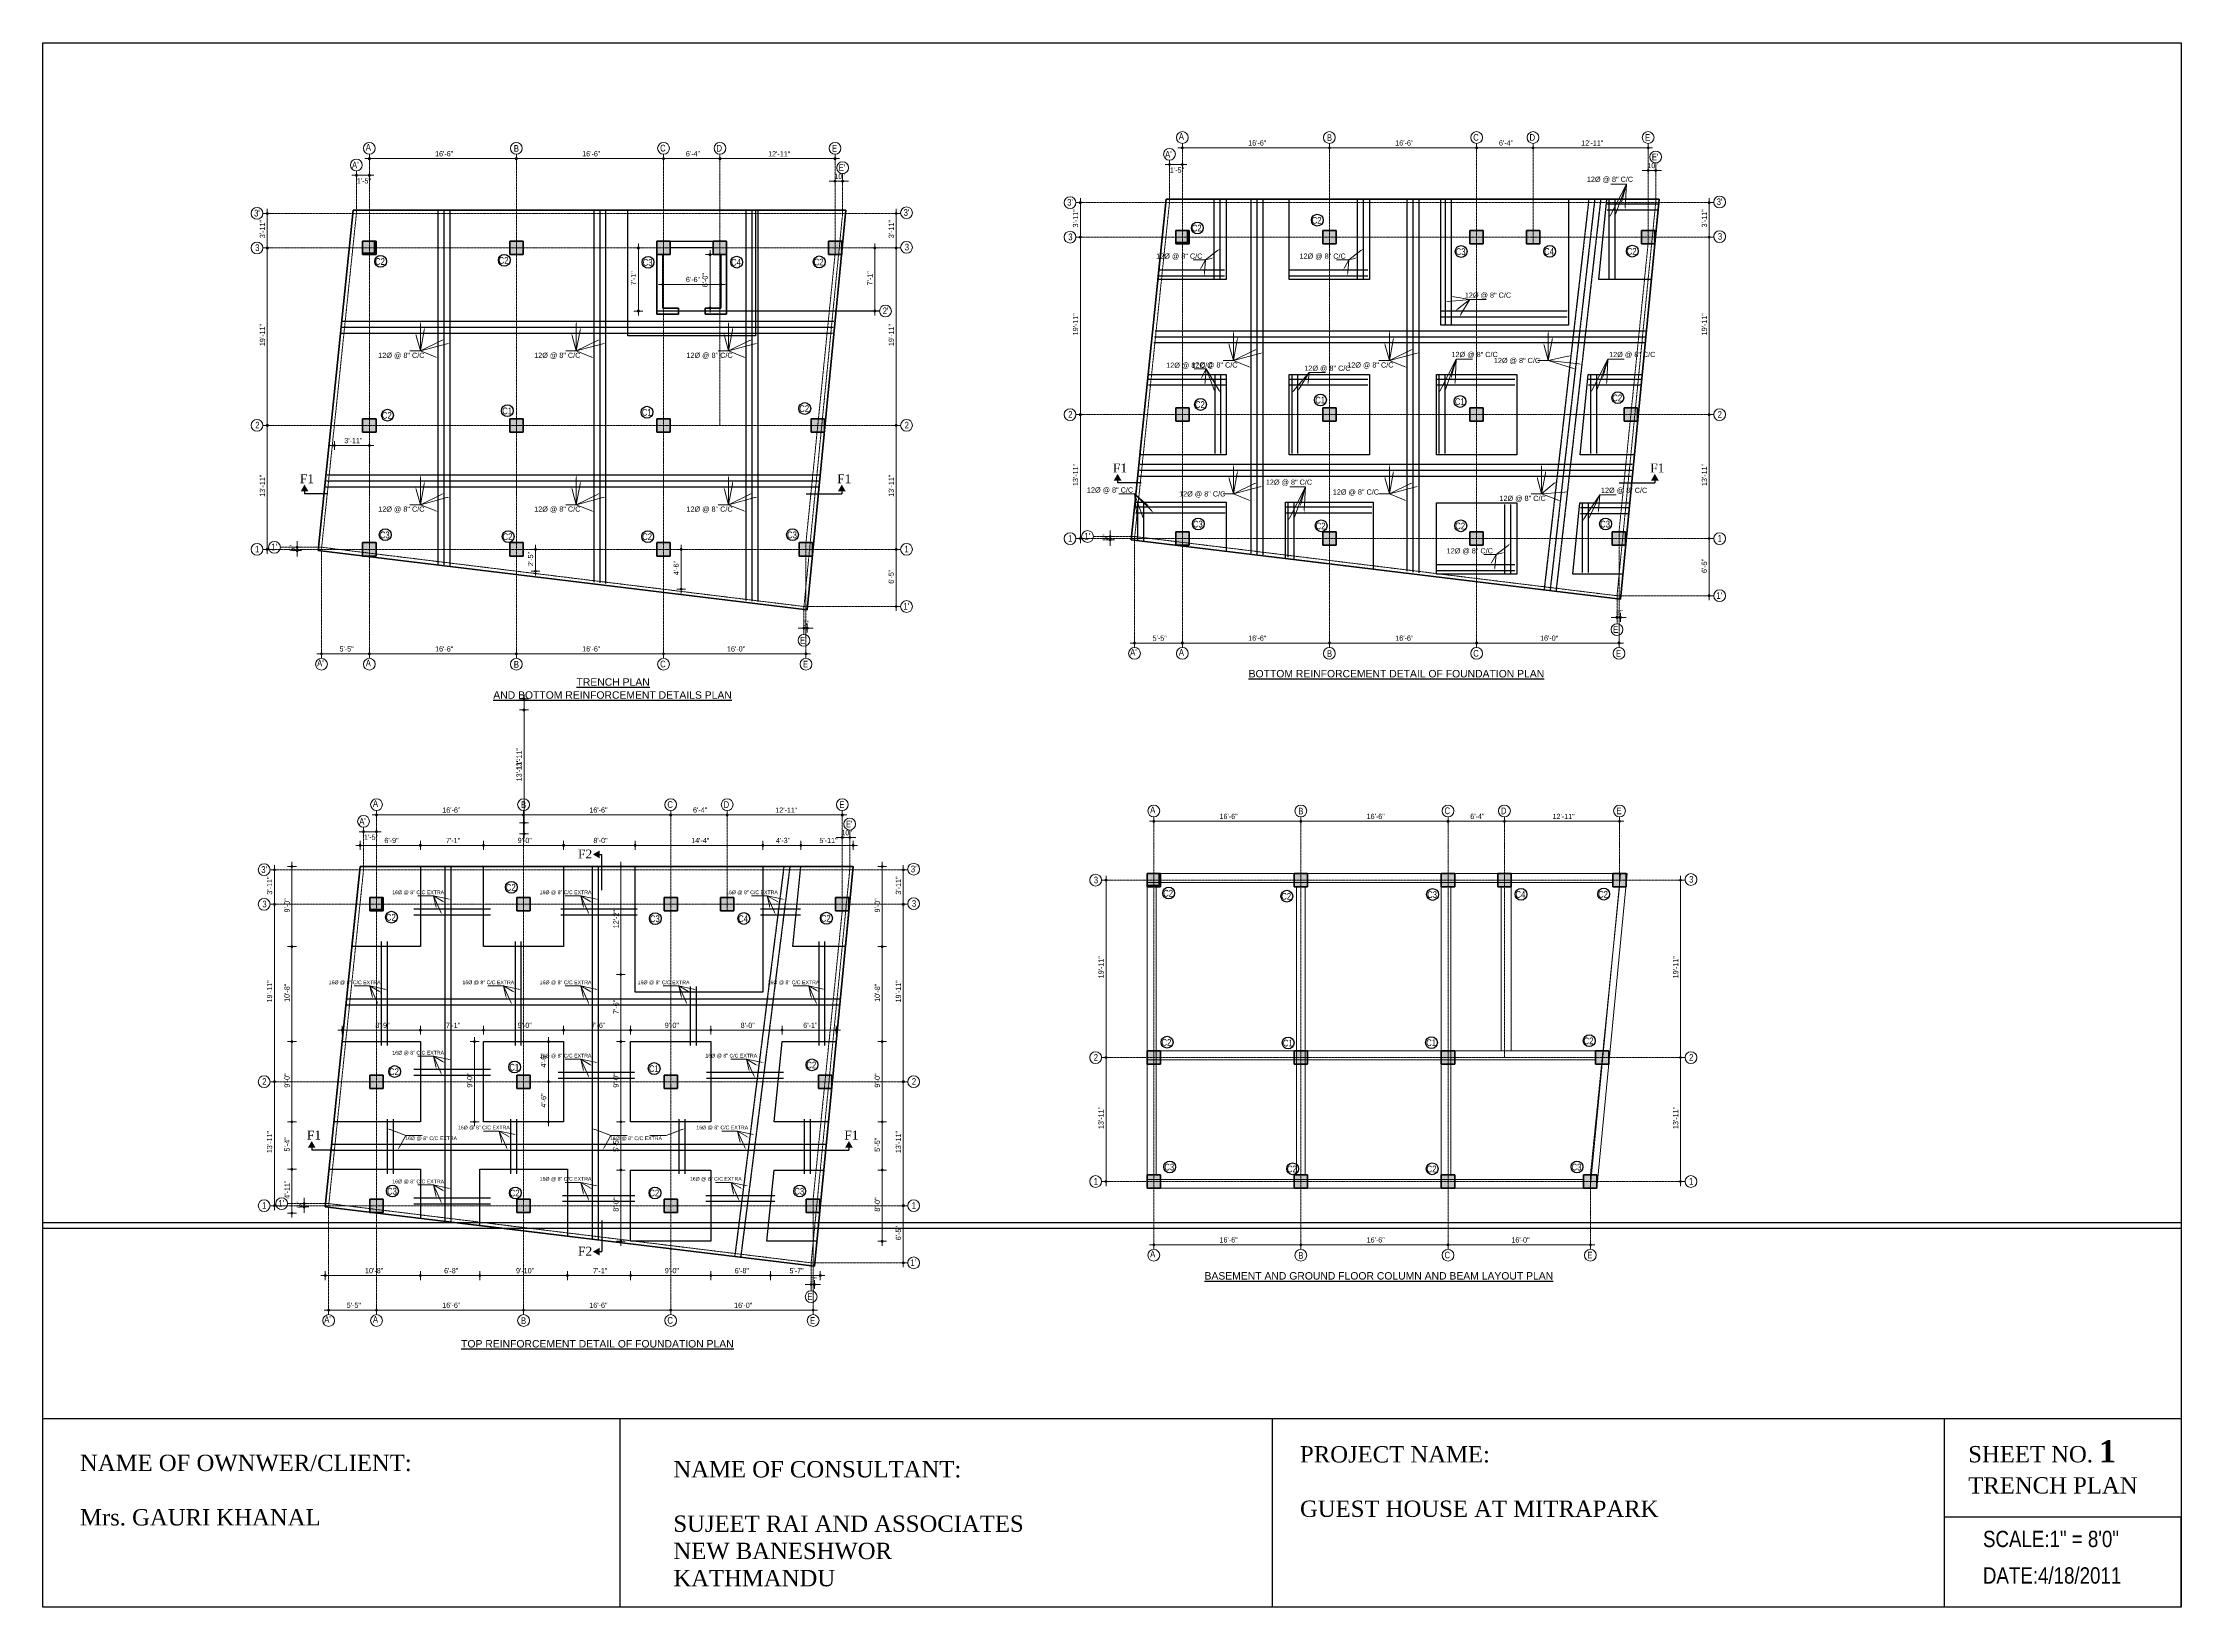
# Model space of a CAD drawing. Header units: inches. Extents: x 57837 to 133168, y 6972 to 27776.
# Drawn here: x 58634 to 61514, y 15631 to 17738 of the extents above; entities that cross this region are included whole.
import ezdxf

# ---------------------------------------------------------------- set-up
doc = ezdxf.new("R2010")
doc.units = ezdxf.units.IN
doc.header["$MEASUREMENT"] = 0
doc.linetypes.add('CENTER', pattern=[2, 1.25, -0.25, 0.25, -0.25])
doc.linetypes.add('CENTER2', pattern=[1.125, 0.75, -0.125, 0.125, -0.125])
for name, color, linetype, lineweight in [('0.15L', 210, 'Continuous', 15), ('CENTER', 9, 'CENTER', 5), ('col', 20, 'Continuous', 35), ('DIM', 2, 'Continuous', 13), ('rod position', 1, 'Continuous', 30), ('wall line', 20, 'Continuous', 50)]:
    doc.layers.add(name, color=color, linetype=linetype, lineweight=lineweight)
doc.layers.add('LINE', color=3, linetype='Continuous')
doc.layers.add('text', color=255, linetype='Continuous')
doc.styles.add('Arial', font='arial.ttf', dxfattribs={"height": 6.5})
doc.styles.get("Standard").update_dxf_attribs({"font": 'ARIALN.TTF', "height": 7})
doc.styles.add('style1', font='times.ttf', dxfattribs={"height": 8})

msp = doc.modelspace()

# ---------------------------------------------------------------- hatches: boundary and pattern name
at = {"lineweight": 13}
h = msp.add_hatch(color=256, dxfattribs=at)
edge = h.paths.add_edge_path()
edge.add_arc((60169.3, 17596.9), 1.42, 0, 360)
h = msp.add_hatch(color=256, dxfattribs=at)
edge = h.paths.add_edge_path()
edge.add_arc((60367.3, 17596.9), 1.42, 0, 360)
h = msp.add_hatch(color=256, dxfattribs=at)
edge = h.paths.add_edge_path()
edge.add_arc((60367.3, 17596.9), 1.42, 0, 360)
h = msp.add_hatch(color=256, dxfattribs=at)
edge = h.paths.add_edge_path()
edge.add_arc((60565.5, 17596.9), 1.42, 0, 360)
h = msp.add_hatch(color=256, dxfattribs=at)
edge = h.paths.add_edge_path()
edge.add_arc((60565.5, 17596.9), 1.42, 0, 360)
h = msp.add_hatch(color=256, dxfattribs=at)
edge = h.paths.add_edge_path()
edge.add_arc((60641.5, 17596.9), 1.42, 0, 360)
h = msp.add_hatch(color=256, dxfattribs=at)
edge = h.paths.add_edge_path()
edge.add_arc((60641.5, 17596.9), 1.42, 0, 360)
h = msp.add_hatch(color=256, dxfattribs=at)
edge = h.paths.add_edge_path()
edge.add_arc((60796.5, 17596.9), 1.42, 0, 360)
h = msp.add_hatch(color=256, dxfattribs=at)
edge = h.paths.add_edge_path()
edge.add_arc((59074.3, 17582.4), 1.42, 0, 360)
h = msp.add_hatch(color=256, dxfattribs=at)
edge = h.paths.add_edge_path()
edge.add_arc((59272.3, 17582.4), 1.42, 0, 360)
h = msp.add_hatch(color=256, dxfattribs=at)
edge = h.paths.add_edge_path()
edge.add_arc((59272.3, 17582.4), 1.42, 0, 360)
h = msp.add_hatch(color=256, dxfattribs=at)
edge = h.paths.add_edge_path()
edge.add_arc((59470.5, 17582.4), 1.42, 0, 360)
h = msp.add_hatch(color=256, dxfattribs=at)
edge = h.paths.add_edge_path()
edge.add_arc((59470.5, 17582.4), 1.42, 0, 360)
h = msp.add_hatch(color=256, dxfattribs=at)
edge = h.paths.add_edge_path()
edge.add_arc((59546.5, 17582.4), 1.42, 0, 360)
h = msp.add_hatch(color=256, dxfattribs=at)
edge = h.paths.add_edge_path()
edge.add_arc((59546.5, 17582.4), 1.42, 0, 360)
h = msp.add_hatch(color=256, dxfattribs=at)
edge = h.paths.add_edge_path()
edge.add_arc((59701.5, 17582.4), 1.42, 0, 360)
h = msp.add_hatch(color=256, dxfattribs=at)
edge = h.paths.add_edge_path()
edge.add_arc((60151.9, 17574.4), 1.42, 0, 360)
h = msp.add_hatch(color=256, dxfattribs=at)
edge = h.paths.add_edge_path()
edge.add_arc((60169.3, 17574.4), 1.42, 0, 360)
h = msp.add_hatch(color=256, dxfattribs=at)
edge = h.paths.add_edge_path()
edge.add_arc((59056.9, 17559.9), 1.42, 0, 360)
h = msp.add_hatch(color=256, dxfattribs=at)
edge = h.paths.add_edge_path()
edge.add_arc((59074.3, 17559.9), 1.42, 0, 360)
h = msp.add_hatch(color=256, dxfattribs=at)
edge = h.paths.add_edge_path()
edge.add_arc((59701.5, 17552), 1.42, 0, 360)
h = msp.add_hatch(color=256, dxfattribs=at)
edge = h.paths.add_edge_path()
edge.add_arc((59711.7, 17552), 1.42, 0, 360)
h = msp.add_hatch(color=256, dxfattribs=at)
edge = h.paths.add_edge_path()
edge.add_arc((60796.5, 17566.5), 1.42, 0, 360)
h = msp.add_hatch(color=256, dxfattribs=at)
edge = h.paths.add_edge_path()
edge.add_arc((60806.7, 17566.5), 1.42, 0, 360)
h = msp.add_hatch(color=256, dxfattribs=at)
edge = h.paths.add_edge_path()
edge.add_arc((60031.9, 17523.1), 1.42, 0, 360)
h = msp.add_hatch(color=256, dxfattribs=at)
edge = h.paths.add_edge_path()
edge.add_arc((60878.8, 17523.1), 1.42, 0, 360)
h = msp.add_hatch(color=256, dxfattribs=at)
edge = h.paths.add_edge_path()
edge.add_arc((58936.9, 17508.6), 1.42, 0, 360)
h = msp.add_hatch(color=256, dxfattribs=at)
edge = h.paths.add_edge_path()
edge.add_arc((59783.8, 17508.6), 1.42, 0, 360)
h = msp.add_hatch(color=256, dxfattribs=at)
edge = h.paths.add_edge_path()
edge.add_arc((58936.9, 17462.1), 1.42, 0, 360)
h = msp.add_hatch(color=256, dxfattribs=at)
edge = h.paths.add_edge_path()
edge.add_arc((58936.9, 17462.1), 1.42, 0, 360)
h = msp.add_hatch(color=256, dxfattribs=at)
edge = h.paths.add_edge_path()
edge.add_arc((59436.6, 17462.1), 1.42, 0, 360)
h = msp.add_hatch(color=256, dxfattribs=at)
edge = h.paths.add_edge_path()
edge.add_arc((59533.1, 17453.1), 1.42, 0, 360)
h = msp.add_hatch(color=256, dxfattribs=at)
edge = h.paths.add_edge_path()
edge.add_arc((59755, 17462.1), 1.42, 0, 360)
h = msp.add_hatch(color=256, dxfattribs=at)
edge = h.paths.add_edge_path()
edge.add_arc((59783.8, 17462.1), 1.42, 0, 360)
h = msp.add_hatch(color=256, dxfattribs=at)
edge = h.paths.add_edge_path()
edge.add_arc((59783.8, 17462.1), 1.42, 0, 360)
h = msp.add_hatch(color=256, dxfattribs=at)
edge = h.paths.add_edge_path()
edge.add_arc((60031.9, 17476.6), 1.42, 0, 360)
h = msp.add_hatch(color=256, dxfattribs=at)
edge = h.paths.add_edge_path()
edge.add_arc((60031.9, 17476.6), 1.42, 0, 360)
h = msp.add_hatch(color=256, dxfattribs=at)
edge = h.paths.add_edge_path()
edge.add_arc((60878.8, 17476.6), 1.42, 0, 360)
h = msp.add_hatch(color=256, dxfattribs=at)
edge = h.paths.add_edge_path()
edge.add_arc((60878.8, 17476.6), 1.42, 0, 360)
h = msp.add_hatch(color=256, dxfattribs=at)
edge = h.paths.add_edge_path()
edge.add_arc((59469.5, 17413), 1.42, 0, 360)
h = msp.add_hatch(color=256, dxfattribs=at)
edge = h.paths.add_edge_path()
edge.add_arc((59547.5, 17413), 1.42, 0, 360)
h = msp.add_hatch(color=256, dxfattribs=at)
edge = h.paths.add_edge_path()
edge.add_arc((59436.6, 17377.1), 1.42, 0, 360)
h = msp.add_hatch(color=256, dxfattribs=at)
edge = h.paths.add_edge_path()
edge.add_arc((59533.1, 17381.1), 1.42, 0, 360)
h = msp.add_hatch(color=256, dxfattribs=at)
edge = h.paths.add_edge_path()
edge.add_arc((59755, 17377.1), 1.42, 0, 360)
h = msp.add_hatch(color=256, dxfattribs=at)
edge = h.paths.add_edge_path()
edge.add_arc((58936.9, 17223.1), 1.42, 0, 360)
h = msp.add_hatch(color=256, dxfattribs=at)
edge = h.paths.add_edge_path()
edge.add_arc((58936.9, 17223.1), 1.42, 0, 360)
h = msp.add_hatch(color=256, dxfattribs=at)
edge = h.paths.add_edge_path()
edge.add_arc((59783.8, 17223.1), 1.42, 0, 360)
h = msp.add_hatch(color=256, dxfattribs=at)
edge = h.paths.add_edge_path()
edge.add_arc((59783.8, 17223.1), 1.42, 0, 360)
h = msp.add_hatch(color=256, dxfattribs=at)
edge = h.paths.add_edge_path()
edge.add_arc((60031.9, 17237.6), 1.42, 0, 360)
h = msp.add_hatch(color=256, dxfattribs=at)
edge = h.paths.add_edge_path()
edge.add_arc((60031.9, 17237.6), 1.42, 0, 360)
h = msp.add_hatch(color=256, dxfattribs=at)
edge = h.paths.add_edge_path()
edge.add_arc((60878.8, 17237.6), 1.42, 0, 360)
h = msp.add_hatch(color=256, dxfattribs=at)
edge = h.paths.add_edge_path()
edge.add_arc((60878.8, 17237.6), 1.42, 0, 360)
h = msp.add_hatch(color=256, dxfattribs=at)
edge = h.paths.add_edge_path()
edge.add_arc((59027.2, 17196), 1.42, 0, 360)
h = msp.add_hatch(color=256, dxfattribs=at)
edge = h.paths.add_edge_path()
edge.add_arc((59074.3, 17196), 1.42, 0, 360)
h = msp.add_hatch(color=256, dxfattribs=at)
edge = h.paths.add_edge_path()
edge.add_arc((58936.9, 17056.1), 1.42, 0, 360)
h = msp.add_hatch(color=256, dxfattribs=at)
edge = h.paths.add_edge_path()
edge.add_arc((58977, 17058.9), 1.42, 0, 360)
h = msp.add_hatch(color=256, dxfattribs=at)
edge = h.paths.add_edge_path()
edge.add_arc((58977, 17054.4), 1.42, 0, 360)
h = msp.add_hatch(color=256, dxfattribs=at)
edge = h.paths.add_edge_path()
edge.add_arc((59298.1, 17056.1), 1.42, 0, 360)
h = msp.add_hatch(color=256, dxfattribs=at)
edge = h.paths.add_edge_path()
edge.add_arc((59494.3, 17056.1), 1.42, 0, 360)
h = msp.add_hatch(color=256, dxfattribs=at)
edge = h.paths.add_edge_path()
edge.add_arc((59783.8, 17056.1), 1.42, 0, 360)
h = msp.add_hatch(color=256, dxfattribs=at)
edge = h.paths.add_edge_path()
edge.add_arc((59783.8, 17056.1), 1.42, 0, 360)
h = msp.add_hatch(color=256, dxfattribs=at)
edge = h.paths.add_edge_path()
edge.add_arc((60031.9, 17070.6), 1.42, 0, 360)
h = msp.add_hatch(color=256, dxfattribs=at)
edge = h.paths.add_edge_path()
edge.add_arc((60072, 17073.4), 1.42, 0, 360)
h = msp.add_hatch(color=256, dxfattribs=at)
edge = h.paths.add_edge_path()
edge.add_arc((60072, 17068.9), 1.42, 0, 360)
h = msp.add_hatch(color=256, dxfattribs=at)
edge = h.paths.add_edge_path()
edge.add_arc((60878.8, 17070.6), 1.42, 0, 360)
h = msp.add_hatch(color=256, dxfattribs=at)
edge = h.paths.add_edge_path()
edge.add_arc((60878.8, 17070.6), 1.42, 0, 360)
h = msp.add_hatch(color=256, dxfattribs=at)
edge = h.paths.add_edge_path()
edge.add_arc((59298.1, 17026.7), 1.42, 0, 360)
h = msp.add_hatch(color=256, dxfattribs=at)
edge = h.paths.add_edge_path()
edge.add_arc((59494.3, 17002.4), 1.42, 0, 360)
h = msp.add_hatch(color=256, dxfattribs=at)
edge = h.paths.add_edge_path()
edge.add_arc((60878.8, 16993.6), 1.42, 0, 360)
h = msp.add_hatch(color=256, dxfattribs=at)
edge = h.paths.add_edge_path()
edge.add_arc((59783.8, 16979.1), 1.42, 0, 360)
h = msp.add_hatch(color=256, dxfattribs=at)
edge = h.paths.add_edge_path()
edge.add_arc((60754.6, 16964.5), 1.42, 0, 360)
h = msp.add_hatch(color=256, dxfattribs=at)
edge = h.paths.add_edge_path()
edge.add_arc((60759.1, 16964.5), 1.42, 0, 360)
h = msp.add_hatch(color=256, dxfattribs=at)
edge = h.paths.add_edge_path()
edge.add_arc((59659.6, 16950), 1.42, 0, 360)
h = msp.add_hatch(color=256, dxfattribs=at)
edge = h.paths.add_edge_path()
edge.add_arc((59664.1, 16950), 1.42, 0, 360)
h = msp.add_hatch(color=256, dxfattribs=at)
edge = h.paths.add_edge_path()
edge.add_arc((59009.8, 16915.4), 1.42, 0, 360)
h = msp.add_hatch(color=256, dxfattribs=at)
edge = h.paths.add_edge_path()
edge.add_arc((59074.3, 16915.4), 1.42, 0, 360)
h = msp.add_hatch(color=256, dxfattribs=at)
edge = h.paths.add_edge_path()
edge.add_arc((59074.3, 16915.4), 1.42, 0, 360)
h = msp.add_hatch(color=256, dxfattribs=at)
edge = h.paths.add_edge_path()
edge.add_arc((59272.3, 16915.4), 1.42, 0, 360)
h = msp.add_hatch(color=256, dxfattribs=at)
edge = h.paths.add_edge_path()
edge.add_arc((59272.3, 16915.4), 1.42, 0, 360)
h = msp.add_hatch(color=256, dxfattribs=at)
edge = h.paths.add_edge_path()
edge.add_arc((59470.5, 16915.4), 1.42, 0, 360)
h = msp.add_hatch(color=256, dxfattribs=at)
edge = h.paths.add_edge_path()
edge.add_arc((59470.5, 16915.4), 1.42, 0, 360)
h = msp.add_hatch(color=256, dxfattribs=at)
edge = h.paths.add_edge_path()
edge.add_arc((59662.3, 16915.4), 1.42, 0, 360)
h = msp.add_hatch(color=256, dxfattribs=at)
edge = h.paths.add_edge_path()
edge.add_arc((60104.8, 16929.9), 1.42, 0, 360)
h = msp.add_hatch(color=256, dxfattribs=at)
edge = h.paths.add_edge_path()
edge.add_arc((60169.3, 16929.9), 1.42, 0, 360)
h = msp.add_hatch(color=256, dxfattribs=at)
edge = h.paths.add_edge_path()
edge.add_arc((60169.3, 16929.9), 1.42, 0, 360)
h = msp.add_hatch(color=256, dxfattribs=at)
edge = h.paths.add_edge_path()
edge.add_arc((60367.3, 16929.9), 1.42, 0, 360)
h = msp.add_hatch(color=256, dxfattribs=at)
edge = h.paths.add_edge_path()
edge.add_arc((60367.3, 16929.9), 1.42, 0, 360)
h = msp.add_hatch(color=256, dxfattribs=at)
edge = h.paths.add_edge_path()
edge.add_arc((60565.5, 16929.9), 1.42, 0, 360)
h = msp.add_hatch(color=256, dxfattribs=at)
edge = h.paths.add_edge_path()
edge.add_arc((60565.5, 16929.9), 1.42, 0, 360)
h = msp.add_hatch(color=256, dxfattribs=at)
edge = h.paths.add_edge_path()
edge.add_arc((60757.3, 16929.9), 1.42, 0, 360)
h = msp.add_hatch(color=256, dxfattribs=at)
edge = h.paths.add_edge_path()
edge.add_arc((59282.6, 16854.7), 1.42, 0, 360)
h = msp.add_hatch(color=256, dxfattribs=at)
edge = h.paths.add_edge_path()
edge.add_arc((59282.6, 16839.8), 1.42, 0, 360)
h = msp.add_hatch(color=256, dxfattribs=at)
edge = h.paths.add_edge_path()
edge.add_arc((59066.5, 16675.8), 1.42, 0, 360)
h = msp.add_hatch(color=256, dxfattribs=at)
edge = h.paths.add_edge_path()
edge.add_arc((59084, 16698.3), 1.42, 0, 360)
h = msp.add_hatch(color=256, dxfattribs=at)
edge = h.paths.add_edge_path()
edge.add_arc((59084, 16675.8), 1.42, 0, 360)
h = msp.add_hatch(color=256, dxfattribs=at)
edge = h.paths.add_edge_path()
edge.add_arc((59282, 16698.3), 1.42, 0, 360)
h = msp.add_hatch(color=256, dxfattribs=at)
edge = h.paths.add_edge_path()
edge.add_arc((59282, 16698.3), 1.42, 0, 360)
h = msp.add_hatch(color=256, dxfattribs=at)
edge = h.paths.add_edge_path()
edge.add_arc((59282.6, 16687.6), 1.42, 0, 360)
h = msp.add_hatch(color=256, dxfattribs=at)
edge = h.paths.add_edge_path()
edge.add_arc((59480.2, 16698.3), 1.42, 0, 360)
h = msp.add_hatch(color=256, dxfattribs=at)
edge = h.paths.add_edge_path()
edge.add_arc((59480.2, 16698.3), 1.42, 0, 360)
h = msp.add_hatch(color=256, dxfattribs=at)
edge = h.paths.add_edge_path()
edge.add_arc((59556.2, 16698.3), 1.42, 0, 360)
h = msp.add_hatch(color=256, dxfattribs=at)
edge = h.paths.add_edge_path()
edge.add_arc((59556.2, 16698.3), 1.42, 0, 360)
h = msp.add_hatch(color=256, dxfattribs=at)
edge = h.paths.add_edge_path()
edge.add_arc((59711.2, 16698.3), 1.42, 0, 360)
h = msp.add_hatch(color=256, dxfattribs=at)
edge = h.paths.add_edge_path()
edge.add_arc((60130.8, 16689.8), 1.42, 0, 360)
h = msp.add_hatch(color=256, dxfattribs=at)
edge = h.paths.add_edge_path()
edge.add_arc((60328.8, 16689.8), 1.42, 0, 360)
h = msp.add_hatch(color=256, dxfattribs=at)
edge = h.paths.add_edge_path()
edge.add_arc((60328.8, 16689.8), 1.42, 0, 360)
h = msp.add_hatch(color=256, dxfattribs=at)
edge = h.paths.add_edge_path()
edge.add_arc((60527, 16689.8), 1.42, 0, 360)
h = msp.add_hatch(color=256, dxfattribs=at)
edge = h.paths.add_edge_path()
edge.add_arc((60527, 16689.8), 1.42, 0, 360)
h = msp.add_hatch(color=256, dxfattribs=at)
edge = h.paths.add_edge_path()
edge.add_arc((60603, 16689.8), 1.42, 0, 360)
h = msp.add_hatch(color=256, dxfattribs=at)
edge = h.paths.add_edge_path()
edge.add_arc((60603, 16689.8), 1.42, 0, 360)
h = msp.add_hatch(color=256, dxfattribs=at)
edge = h.paths.add_edge_path()
edge.add_arc((60758, 16689.8), 1.42, 0, 360)
h = msp.add_hatch(color=256, dxfattribs=at)
edge = h.paths.add_edge_path()
edge.add_arc((59062, 16657.4), 1.42, 0, 360)
h = msp.add_hatch(color=256, dxfattribs=at)
edge = h.paths.add_edge_path()
edge.add_arc((59143, 16657.4), 1.42, 0, 360)
h = msp.add_hatch(color=256, dxfattribs=at)
edge = h.paths.add_edge_path()
edge.add_arc((59143, 16657.4), 1.42, 0, 360)
h = msp.add_hatch(color=256, dxfattribs=at)
edge = h.paths.add_edge_path()
edge.add_arc((59228, 16657.4), 1.42, 0, 360)
h = msp.add_hatch(color=256, dxfattribs=at)
edge = h.paths.add_edge_path()
edge.add_arc((59228, 16657.4), 1.42, 0, 360)
h = msp.add_hatch(color=256, dxfattribs=at)
edge = h.paths.add_edge_path()
edge.add_arc((59282.6, 16672.8), 1.42, 0, 360)
h = msp.add_hatch(color=256, dxfattribs=at)
edge = h.paths.add_edge_path()
edge.add_arc((59336, 16657.4), 1.42, 0, 360)
h = msp.add_hatch(color=256, dxfattribs=at)
edge = h.paths.add_edge_path()
edge.add_arc((59336, 16657.4), 1.42, 0, 360)
h = msp.add_hatch(color=256, dxfattribs=at)
edge = h.paths.add_edge_path()
edge.add_arc((59432.2, 16657.4), 1.42, 0, 360)
h = msp.add_hatch(color=256, dxfattribs=at)
edge = h.paths.add_edge_path()
edge.add_arc((59432.2, 16657.4), 1.42, 0, 360)
h = msp.add_hatch(color=256, dxfattribs=at)
edge = h.paths.add_edge_path()
edge.add_arc((59604.2, 16657.4), 1.42, 0, 360)
h = msp.add_hatch(color=256, dxfattribs=at)
edge = h.paths.add_edge_path()
edge.add_arc((59604.2, 16657.4), 1.42, 0, 360)
h = msp.add_hatch(color=256, dxfattribs=at)
edge = h.paths.add_edge_path()
edge.add_arc((59655.3, 16657.4), 1.42, 0, 360)
h = msp.add_hatch(color=256, dxfattribs=at)
edge = h.paths.add_edge_path()
edge.add_arc((59655.3, 16657.4), 1.42, 0, 360)
h = msp.add_hatch(color=256, dxfattribs=at)
edge = h.paths.add_edge_path()
edge.add_arc((59711.2, 16667.9), 1.42, 0, 360)
h = msp.add_hatch(color=256, dxfattribs=at)
edge = h.paths.add_edge_path()
edge.add_arc((59721.3, 16667.9), 1.42, 0, 360)
h = msp.add_hatch(color=256, dxfattribs=at)
edge = h.paths.add_edge_path()
edge.add_arc((59725.8, 16657.4), 1.42, 0, 360)
h = msp.add_hatch(color=256, dxfattribs=at)
edge = h.paths.add_edge_path()
edge.add_arc((58946.6, 16624.5), 1.42, 0, 360)
h = msp.add_hatch(color=256, dxfattribs=at)
edge = h.paths.add_edge_path()
edge.add_arc((58970, 16629), 1.42, 0, 360)
h = msp.add_hatch(color=256, dxfattribs=at)
edge = h.paths.add_edge_path()
edge.add_arc((59413, 16629), 1.42, 0, 360)
h = msp.add_hatch(color=256, dxfattribs=at)
edge = h.paths.add_edge_path()
edge.add_arc((59765, 16629), 1.42, 0, 360)
h = msp.add_hatch(color=256, dxfattribs=at)
edge = h.paths.add_edge_path()
edge.add_arc((59793.4, 16624.5), 1.42, 0, 360)
h = msp.add_hatch(color=256, dxfattribs=at)
edge = h.paths.add_edge_path()
edge.add_arc((60066.4, 16610.5), 1.42, 0, 360)
h = msp.add_hatch(color=256, dxfattribs=at)
edge = h.paths.add_edge_path()
edge.add_arc((60840.2, 16610.5), 1.42, 0, 360)
h = msp.add_hatch(color=256, dxfattribs=at)
edge = h.paths.add_edge_path()
edge.add_arc((58946.6, 16578), 1.42, 0, 360)
h = msp.add_hatch(color=256, dxfattribs=at)
edge = h.paths.add_edge_path()
edge.add_arc((58946.6, 16578), 1.42, 0, 360)
h = msp.add_hatch(color=256, dxfattribs=at)
edge = h.paths.add_edge_path()
edge.add_arc((59793.4, 16578), 1.42, 0, 360)
h = msp.add_hatch(color=256, dxfattribs=at)
edge = h.paths.add_edge_path()
edge.add_arc((59793.4, 16578), 1.42, 0, 360)
h = msp.add_hatch(color=256, dxfattribs=at)
edge = h.paths.add_edge_path()
edge.add_arc((58970, 16521), 1.42, 0, 360)
h = msp.add_hatch(color=256, dxfattribs=at)
edge = h.paths.add_edge_path()
edge.add_arc((58970, 16521), 1.42, 0, 360)
h = msp.add_hatch(color=256, dxfattribs=at)
edge = h.paths.add_edge_path()
edge.add_arc((59765, 16521), 1.42, 0, 360)
h = msp.add_hatch(color=256, dxfattribs=at)
edge = h.paths.add_edge_path()
edge.add_arc((59765, 16521), 1.42, 0, 360)
h = msp.add_hatch(color=256, dxfattribs=at)
edge = h.paths.add_edge_path()
edge.add_arc((59413, 16483.4), 1.42, 0, 360)
h = msp.add_hatch(color=256, dxfattribs=at)
edge = h.paths.add_edge_path()
edge.add_arc((59413, 16483.4), 1.42, 0, 360)
h = msp.add_hatch(color=256, dxfattribs=at)
edge = h.paths.add_edge_path()
edge.add_arc((58970, 16393), 1.42, 0, 360)
h = msp.add_hatch(color=256, dxfattribs=at)
edge = h.paths.add_edge_path()
edge.add_arc((58970, 16393), 1.42, 0, 360)
h = msp.add_hatch(color=256, dxfattribs=at)
edge = h.paths.add_edge_path()
edge.add_arc((59037.8, 16408.4), 1.42, 0, 360)
h = msp.add_hatch(color=256, dxfattribs=at)
edge = h.paths.add_edge_path()
edge.add_arc((59143, 16408.4), 1.42, 0, 360)
h = msp.add_hatch(color=256, dxfattribs=at)
edge = h.paths.add_edge_path()
edge.add_arc((59143, 16408.4), 1.42, 0, 360)
h = msp.add_hatch(color=256, dxfattribs=at)
edge = h.paths.add_edge_path()
edge.add_arc((59216, 16393), 1.42, 0, 360)
h = msp.add_hatch(color=256, dxfattribs=at)
edge = h.paths.add_edge_path()
edge.add_arc((59228, 16408.4), 1.42, 0, 360)
h = msp.add_hatch(color=256, dxfattribs=at)
edge = h.paths.add_edge_path()
edge.add_arc((59228, 16408.4), 1.42, 0, 360)
h = msp.add_hatch(color=256, dxfattribs=at)
edge = h.paths.add_edge_path()
edge.add_arc((59315.6, 16393), 1.42, 0, 360)
h = msp.add_hatch(color=256, dxfattribs=at)
edge = h.paths.add_edge_path()
edge.add_arc((59336, 16408.4), 1.42, 0, 360)
h = msp.add_hatch(color=256, dxfattribs=at)
edge = h.paths.add_edge_path()
edge.add_arc((59336, 16408.4), 1.42, 0, 360)
h = msp.add_hatch(color=256, dxfattribs=at)
edge = h.paths.add_edge_path()
edge.add_arc((59413, 16393), 1.42, 0, 360)
h = msp.add_hatch(color=256, dxfattribs=at)
edge = h.paths.add_edge_path()
edge.add_arc((59413, 16393), 1.42, 0, 360)
h = msp.add_hatch(color=256, dxfattribs=at)
edge = h.paths.add_edge_path()
edge.add_arc((59426.2, 16408.4), 1.42, 0, 360)
h = msp.add_hatch(color=256, dxfattribs=at)
edge = h.paths.add_edge_path()
edge.add_arc((59426.2, 16408.4), 1.42, 0, 360)
h = msp.add_hatch(color=256, dxfattribs=at)
edge = h.paths.add_edge_path()
edge.add_arc((59534.2, 16408.4), 1.42, 0, 360)
h = msp.add_hatch(color=256, dxfattribs=at)
edge = h.paths.add_edge_path()
edge.add_arc((59534.2, 16408.4), 1.42, 0, 360)
h = msp.add_hatch(color=256, dxfattribs=at)
edge = h.paths.add_edge_path()
edge.add_arc((59630.3, 16408.4), 1.42, 0, 360)
h = msp.add_hatch(color=256, dxfattribs=at)
edge = h.paths.add_edge_path()
edge.add_arc((59630.3, 16408.4), 1.42, 0, 360)
h = msp.add_hatch(color=256, dxfattribs=at)
edge = h.paths.add_edge_path()
edge.add_arc((59703, 16408.4), 1.42, 0, 360)
h = msp.add_hatch(color=256, dxfattribs=at)
edge = h.paths.add_edge_path()
edge.add_arc((59765, 16393), 1.42, 0, 360)
h = msp.add_hatch(color=256, dxfattribs=at)
edge = h.paths.add_edge_path()
edge.add_arc((59765, 16393), 1.42, 0, 360)
h = msp.add_hatch(color=256, dxfattribs=at)
edge = h.paths.add_edge_path()
edge.add_arc((60066.4, 16371.5), 1.42, 0, 360)
h = msp.add_hatch(color=256, dxfattribs=at)
edge = h.paths.add_edge_path()
edge.add_arc((60066.4, 16371.5), 1.42, 0, 360)
h = msp.add_hatch(color=256, dxfattribs=at)
edge = h.paths.add_edge_path()
edge.add_arc((60840.2, 16371.5), 1.42, 0, 360)
h = msp.add_hatch(color=256, dxfattribs=at)
edge = h.paths.add_edge_path()
edge.add_arc((60840.2, 16371.5), 1.42, 0, 360)
h = msp.add_hatch(color=256, dxfattribs=at)
edge = h.paths.add_edge_path()
edge.add_arc((58946.6, 16339), 1.42, 0, 360)
h = msp.add_hatch(color=256, dxfattribs=at)
edge = h.paths.add_edge_path()
edge.add_arc((58946.6, 16339), 1.42, 0, 360)
h = msp.add_hatch(color=256, dxfattribs=at)
edge = h.paths.add_edge_path()
edge.add_arc((59315.6, 16339), 1.42, 0, 360)
h = msp.add_hatch(color=256, dxfattribs=at)
edge = h.paths.add_edge_path()
edge.add_arc((59315.6, 16339), 1.42, 0, 360)
h = msp.add_hatch(color=256, dxfattribs=at)
edge = h.paths.add_edge_path()
edge.add_arc((59793.4, 16339), 1.42, 0, 360)
h = msp.add_hatch(color=256, dxfattribs=at)
edge = h.paths.add_edge_path()
edge.add_arc((59793.4, 16339), 1.42, 0, 360)
h = msp.add_hatch(color=256, dxfattribs=at)
edge = h.paths.add_edge_path()
edge.add_arc((58970, 16285), 1.42, 0, 360)
h = msp.add_hatch(color=256, dxfattribs=at)
edge = h.paths.add_edge_path()
edge.add_arc((58970, 16285), 1.42, 0, 360)
h = msp.add_hatch(color=256, dxfattribs=at)
edge = h.paths.add_edge_path()
edge.add_arc((59216, 16285), 1.42, 0, 360)
h = msp.add_hatch(color=256, dxfattribs=at)
edge = h.paths.add_edge_path()
edge.add_arc((59315.6, 16285), 1.42, 0, 360)
h = msp.add_hatch(color=256, dxfattribs=at)
edge = h.paths.add_edge_path()
edge.add_arc((59413, 16285), 1.42, 0, 360)
h = msp.add_hatch(color=256, dxfattribs=at)
edge = h.paths.add_edge_path()
edge.add_arc((59413, 16285), 1.42, 0, 360)
h = msp.add_hatch(color=256, dxfattribs=at)
edge = h.paths.add_edge_path()
edge.add_arc((59765, 16285), 1.42, 0, 360)
h = msp.add_hatch(color=256, dxfattribs=at)
edge = h.paths.add_edge_path()
edge.add_arc((59765, 16285), 1.42, 0, 360)
h = msp.add_hatch(color=256, dxfattribs=at)
edge = h.paths.add_edge_path()
edge.add_arc((58970, 16221), 1.42, 0, 360)
h = msp.add_hatch(color=256, dxfattribs=at)
edge = h.paths.add_edge_path()
edge.add_arc((58970, 16221), 1.42, 0, 360)
h = msp.add_hatch(color=256, dxfattribs=at)
edge = h.paths.add_edge_path()
edge.add_arc((59413, 16220), 1.42, 0, 360)
h = msp.add_hatch(color=256, dxfattribs=at)
edge = h.paths.add_edge_path()
edge.add_arc((59413, 16220), 1.42, 0, 360)
h = msp.add_hatch(color=256, dxfattribs=at)
edge = h.paths.add_edge_path()
edge.add_arc((59765, 16220), 1.42, 0, 360)
h = msp.add_hatch(color=256, dxfattribs=at)
edge = h.paths.add_edge_path()
edge.add_arc((59765, 16220), 1.42, 0, 360)
h = msp.add_hatch(color=256, dxfattribs=at)
edge = h.paths.add_edge_path()
edge.add_arc((60066.4, 16204.5), 1.42, 0, 360)
h = msp.add_hatch(color=256, dxfattribs=at)
edge = h.paths.add_edge_path()
edge.add_arc((60840.2, 16204.5), 1.42, 0, 360)
h = msp.add_hatch(color=256, dxfattribs=at)
edge = h.paths.add_edge_path()
edge.add_arc((58946.6, 16172), 1.42, 0, 360)
h = msp.add_hatch(color=256, dxfattribs=at)
edge = h.paths.add_edge_path()
edge.add_arc((58970, 16162), 1.42, 0, 360)
h = msp.add_hatch(color=256, dxfattribs=at)
edge = h.paths.add_edge_path()
edge.add_arc((58986.6, 16174.8), 1.42, 0, 360)
h = msp.add_hatch(color=256, dxfattribs=at)
edge = h.paths.add_edge_path()
edge.add_arc((58986.6, 16170.3), 1.42, 0, 360)
h = msp.add_hatch(color=256, dxfattribs=at)
edge = h.paths.add_edge_path()
edge.add_arc((59793.4, 16172), 1.42, 0, 360)
h = msp.add_hatch(color=256, dxfattribs=at)
edge = h.paths.add_edge_path()
edge.add_arc((59793.4, 16172), 1.42, 0, 360)
h = msp.add_hatch(color=256, dxfattribs=at)
edge = h.paths.add_edge_path()
edge.add_arc((59413, 16124), 1.42, 0, 360)
h = msp.add_hatch(color=256, dxfattribs=at)
edge = h.paths.add_edge_path()
edge.add_arc((59765, 16124), 1.42, 0, 360)
h = msp.add_hatch(color=256, dxfattribs=at)
edge = h.paths.add_edge_path()
edge.add_arc((60130.8, 16119.3), 1.42, 0, 360)
h = msp.add_hatch(color=256, dxfattribs=at)
edge = h.paths.add_edge_path()
edge.add_arc((60328.8, 16119.3), 1.42, 0, 360)
h = msp.add_hatch(color=256, dxfattribs=at)
edge = h.paths.add_edge_path()
edge.add_arc((60328.8, 16119.3), 1.42, 0, 360)
h = msp.add_hatch(color=256, dxfattribs=at)
edge = h.paths.add_edge_path()
edge.add_arc((60527, 16119.3), 1.42, 0, 360)
h = msp.add_hatch(color=256, dxfattribs=at)
edge = h.paths.add_edge_path()
edge.add_arc((60527, 16119.3), 1.42, 0, 360)
h = msp.add_hatch(color=256, dxfattribs=at)
edge = h.paths.add_edge_path()
edge.add_arc((60718.8, 16119.3), 1.42, 0, 360)
h = msp.add_hatch(color=256, dxfattribs=at)
edge = h.paths.add_edge_path()
edge.add_arc((59015, 16077.9), 1.42, 0, 360)
h = msp.add_hatch(color=256, dxfattribs=at)
edge = h.paths.add_edge_path()
edge.add_arc((59143, 16077.9), 1.42, 0, 360)
h = msp.add_hatch(color=256, dxfattribs=at)
edge = h.paths.add_edge_path()
edge.add_arc((59143, 16077.9), 1.42, 0, 360)
h = msp.add_hatch(color=256, dxfattribs=at)
edge = h.paths.add_edge_path()
edge.add_arc((59223, 16077.9), 1.42, 0, 360)
h = msp.add_hatch(color=256, dxfattribs=at)
edge = h.paths.add_edge_path()
edge.add_arc((59223, 16077.9), 1.42, 0, 360)
h = msp.add_hatch(color=256, dxfattribs=at)
edge = h.paths.add_edge_path()
edge.add_arc((59341, 16077.9), 1.42, 0, 360)
h = msp.add_hatch(color=256, dxfattribs=at)
edge = h.paths.add_edge_path()
edge.add_arc((59341, 16077.9), 1.42, 0, 360)
h = msp.add_hatch(color=256, dxfattribs=at)
edge = h.paths.add_edge_path()
edge.add_arc((59426.2, 16077.9), 1.42, 0, 360)
h = msp.add_hatch(color=256, dxfattribs=at)
edge = h.paths.add_edge_path()
edge.add_arc((59426.2, 16077.9), 1.42, 0, 360)
h = msp.add_hatch(color=256, dxfattribs=at)
edge = h.paths.add_edge_path()
edge.add_arc((59534.2, 16077.9), 1.42, 0, 360)
h = msp.add_hatch(color=256, dxfattribs=at)
edge = h.paths.add_edge_path()
edge.add_arc((59534.2, 16077.9), 1.42, 0, 360)
h = msp.add_hatch(color=256, dxfattribs=at)
edge = h.paths.add_edge_path()
edge.add_arc((59614.6, 16077.9), 1.42, 0, 360)
h = msp.add_hatch(color=256, dxfattribs=at)
edge = h.paths.add_edge_path()
edge.add_arc((59614.6, 16077.9), 1.42, 0, 360)
h = msp.add_hatch(color=256, dxfattribs=at)
edge = h.paths.add_edge_path()
edge.add_arc((59681.6, 16077.9), 1.42, 0, 360)
h = msp.add_hatch(color=256, dxfattribs=at)
edge = h.paths.add_edge_path()
edge.add_arc((59793.4, 16095), 1.42, 0, 360)
h = msp.add_hatch(color=256, dxfattribs=at)
edge = h.paths.add_edge_path()
edge.add_arc((59669.3, 16065.9), 1.42, 0, 360)
h = msp.add_hatch(color=256, dxfattribs=at)
edge = h.paths.add_edge_path()
edge.add_arc((59673.8, 16065.9), 1.42, 0, 360)
h = msp.add_hatch(color=256, dxfattribs=at)
edge = h.paths.add_edge_path()
edge.add_arc((59019.5, 16031.3), 1.42, 0, 360)
h = msp.add_hatch(color=256, dxfattribs=at)
edge = h.paths.add_edge_path()
edge.add_arc((59084, 16031.3), 1.42, 0, 360)
h = msp.add_hatch(color=256, dxfattribs=at)
edge = h.paths.add_edge_path()
edge.add_arc((59084, 16031.3), 1.42, 0, 360)
h = msp.add_hatch(color=256, dxfattribs=at)
edge = h.paths.add_edge_path()
edge.add_arc((59282, 16031.3), 1.42, 0, 360)
h = msp.add_hatch(color=256, dxfattribs=at)
edge = h.paths.add_edge_path()
edge.add_arc((59282, 16031.3), 1.42, 0, 360)
h = msp.add_hatch(color=256, dxfattribs=at)
edge = h.paths.add_edge_path()
edge.add_arc((59480.2, 16031.3), 1.42, 0, 360)
h = msp.add_hatch(color=256, dxfattribs=at)
edge = h.paths.add_edge_path()
edge.add_arc((59480.2, 16031.3), 1.42, 0, 360)
h = msp.add_hatch(color=256, dxfattribs=at)
edge = h.paths.add_edge_path()
edge.add_arc((59672, 16031.3), 1.42, 0, 360)
at = {"layer": 'col'}
h = msp.add_hatch(color=256, dxfattribs=at)
h.paths.add_polyline_path([(60358.3, 17467.6), (60376.3, 17467.6), (60376.3, 17485.6), (60358.3, 17485.6)])
h.paths.add_polyline_path([(60358.3, 17061.6), (60376.3, 17061.6), (60376.3, 17079.6), (60358.3, 17079.6)])
h.paths.add_polyline_path([(60160.3, 17061.6), (60178.3, 17061.6), (60178.3, 17079.6), (60160.3, 17079.6)])
h.paths.add_polyline_path([(60160.3, 17467.6), (60178.3, 17467.6), (60178.3, 17485.6), (60160.3, 17485.6)])
h.paths.add_polyline_path([(60160.3, 17228.6), (60178.3, 17228.6), (60178.3, 17246.6), (60160.3, 17246.6)])
h.paths.add_polyline_path([(60358.3, 17228.6), (60376.3, 17228.6), (60376.3, 17246.6), (60358.3, 17246.6)])
h.paths.add_polyline_path([(60748.1, 17061.6), (60766.1, 17061.6), (60766.1, 17079.6), (60748.1, 17079.6)])
h.paths.add_polyline_path([(60764.4, 17228.6), (60782.4, 17228.6), (60782.4, 17246.6), (60764.4, 17246.6)])
h.paths.add_polyline_path([(60556.5, 17061.6), (60574.5, 17061.6), (60574.5, 17079.6), (60556.5, 17079.6)])
h.paths.add_polyline_path([(60556.5, 17228.6), (60574.5, 17228.6), (60574.5, 17246.6), (60556.5, 17246.6)])
h.paths.add_polyline_path([(60787.5, 17467.6), (60805.5, 17467.6), (60805.5, 17485.6), (60787.5, 17485.6)])
h.paths.add_polyline_path([(60632.5, 17467.6), (60650.5, 17467.6), (60650.5, 17485.6), (60632.5, 17485.6)])
h.paths.add_polyline_path([(60556.5, 17467.6), (60574.5, 17467.6), (60574.5, 17485.6), (60556.5, 17485.6)])
h = msp.add_hatch(color=256, dxfattribs=at)
h.paths.add_polyline_path([(59263.3, 17453.1), (59281.3, 17453.1), (59281.3, 17471.1), (59263.3, 17471.1)])
h.paths.add_polyline_path([(59263.3, 17047.1), (59281.3, 17047.1), (59281.3, 17065.1), (59263.3, 17065.1)])
h.paths.add_polyline_path([(59065.3, 17047.1), (59083.3, 17047.1), (59083.3, 17065.1), (59065.3, 17065.1)])
h.paths.add_polyline_path([(59065.3, 17453.1), (59083.3, 17453.1), (59083.3, 17471.1), (59065.3, 17471.1)])
h.paths.add_polyline_path([(59065.3, 17214.1), (59083.3, 17214.1), (59083.3, 17232.1), (59065.3, 17232.1)])
h.paths.add_polyline_path([(59263.3, 17214.1), (59281.3, 17214.1), (59281.3, 17232.1), (59263.3, 17232.1)])
h.paths.add_polyline_path([(59653.1, 17047.1), (59671.1, 17047.1), (59671.1, 17065.1), (59653.1, 17065.1)])
h.paths.add_polyline_path([(59669.4, 17214.1), (59687.4, 17214.1), (59687.4, 17232.1), (59669.4, 17232.1)])
h.paths.add_polyline_path([(59461.5, 17047.1), (59479.5, 17047.1), (59479.5, 17065.1), (59461.5, 17065.1)])
h.paths.add_polyline_path([(59461.5, 17214.1), (59479.5, 17214.1), (59479.5, 17232.1), (59461.5, 17232.1)])
h.paths.add_polyline_path([(59692.5, 17453.1), (59710.5, 17453.1), (59710.5, 17471.1), (59692.5, 17471.1)])
h.paths.add_polyline_path([(59537.5, 17453.1), (59555.5, 17453.1), (59555.5, 17471.1), (59537.5, 17471.1)])
h.paths.add_polyline_path([(59461.5, 17453.1), (59479.5, 17453.1), (59479.5, 17471.1), (59461.5, 17471.1)])
h = msp.add_hatch(color=256, dxfattribs=at)
h.paths.add_polyline_path([(60319.8, 16601.5), (60337.8, 16601.5), (60337.8, 16619.5), (60319.8, 16619.5)])
h.paths.add_polyline_path([(60319.8, 16195.5), (60337.8, 16195.5), (60337.8, 16213.5), (60319.8, 16213.5)])
h.paths.add_polyline_path([(60121.8, 16195.5), (60139.8, 16195.5), (60139.8, 16213.5), (60121.8, 16213.5)])
h.paths.add_polyline_path([(60121.8, 16601.5), (60139.8, 16601.5), (60139.8, 16619.5), (60121.8, 16619.5)])
h.paths.add_polyline_path([(60121.8, 16362.5), (60139.8, 16362.5), (60139.8, 16380.5), (60121.8, 16380.5)])
h.paths.add_polyline_path([(60319.8, 16362.5), (60337.8, 16362.5), (60337.8, 16380.5), (60319.8, 16380.5)])
h.paths.add_polyline_path([(60709.6, 16195.5), (60727.6, 16195.5), (60727.6, 16213.5), (60709.6, 16213.5)])
h.paths.add_polyline_path([(60725.8, 16362.5), (60743.8, 16362.5), (60743.8, 16380.5), (60725.8, 16380.5)])
h.paths.add_polyline_path([(60518, 16195.5), (60536, 16195.5), (60536, 16213.5), (60518, 16213.5)])
h.paths.add_polyline_path([(60518, 16362.5), (60536, 16362.5), (60536, 16380.5), (60518, 16380.5)])
h.paths.add_polyline_path([(60749, 16601.5), (60767, 16601.5), (60767, 16619.5), (60749, 16619.5)])
h.paths.add_polyline_path([(60594, 16601.5), (60612, 16601.5), (60612, 16619.5), (60594, 16619.5)])
h.paths.add_polyline_path([(60518, 16601.5), (60536, 16601.5), (60536, 16619.5), (60518, 16619.5)])
h = msp.add_hatch(color=256, dxfattribs=at)
h.paths.add_polyline_path([(59273, 16569), (59291, 16569), (59291, 16587), (59273, 16587)])
h.paths.add_polyline_path([(59273, 16163), (59291, 16163), (59291, 16181), (59273, 16181)])
h.paths.add_polyline_path([(59075, 16163), (59093, 16163), (59093, 16181), (59075, 16181)])
h.paths.add_polyline_path([(59075, 16569), (59093, 16569), (59093, 16587), (59075, 16587)])
h.paths.add_polyline_path([(59075, 16330), (59093, 16330), (59093, 16348), (59075, 16348)])
h.paths.add_polyline_path([(59273, 16330), (59291, 16330), (59291, 16348), (59273, 16348)])
h.paths.add_polyline_path([(59662.8, 16163), (59680.8, 16163), (59680.8, 16181), (59662.8, 16181)])
h.paths.add_polyline_path([(59679, 16330), (59697, 16330), (59697, 16348), (59679, 16348)])
h.paths.add_polyline_path([(59471.2, 16163), (59489.2, 16163), (59489.2, 16181), (59471.2, 16181)])
h.paths.add_polyline_path([(59471.2, 16330), (59489.2, 16330), (59489.2, 16348), (59471.2, 16348)])
h.paths.add_polyline_path([(59702.2, 16569), (59720.2, 16569), (59720.2, 16587), (59702.2, 16587)])
h.paths.add_polyline_path([(59547.2, 16569), (59565.2, 16569), (59565.2, 16587), (59547.2, 16587)])
h.paths.add_polyline_path([(59471.2, 16569), (59489.2, 16569), (59489.2, 16587), (59471.2, 16587)])

# ---------------------------------------------------------------- linework, layer by layer
at = {"color": 1}
for p, q in [((58634.5, 15631.1), (58634.5, 17738.5)), ((58634.5, 17738.5), (61514.5, 17738.5)), ((61514.5, 17738.5), (61514.5, 15631.1)), ((61514.5, 15631.1), (58634.5, 15631.1))]:
    msp.add_line(p, q, dxfattribs=at)
at = {"lineweight": 13}
for p, q in [((60175.3, 17596.9), (60163.3, 17596.9)), ((60169.3, 17590.9), (60169.3, 17602.9)), ((60361.3, 17596.9), (60373.3, 17596.9)), ((60373.3, 17596.9), (60361.3, 17596.9)), ((60367.3, 17602.9), (60367.3, 17590.9)), ((60367.3, 17590.9), (60367.3, 17602.9)), ((60571.5, 17596.9), (60559.5, 17596.9)), ((60559.5, 17596.9), (60571.5, 17596.9)), ((60565.5, 17590.9), (60565.5, 17602.9)), ((60565.5, 17602.9), (60565.5, 17590.9)), ((60635.5, 17596.9), (60647.5, 17596.9)), ((60647.5, 17596.9), (60635.5, 17596.9)), ((60641.5, 17602.9), (60641.5, 17590.9)), ((60641.5, 17590.9), (60641.5, 17602.9)), ((60790.5, 17596.9), (60802.5, 17596.9)), ((60796.5, 17602.9), (60796.5, 17590.9)), ((59080.3, 17582.4), (59068.3, 17582.4)), ((59074.3, 17576.4), (59074.3, 17588.4)), ((59266.3, 17582.4), (59278.3, 17582.4)), ((59278.3, 17582.4), (59266.3, 17582.4)), ((59272.3, 17588.4), (59272.3, 17576.4)), ((59272.3, 17576.4), (59272.3, 17588.4)), ((59476.5, 17582.4), (59464.5, 17582.4)), ((59464.5, 17582.4), (59476.5, 17582.4)), ((59470.5, 17576.4), (59470.5, 17588.4)), ((59470.5, 17588.4), (59470.5, 17576.4)), ((59540.5, 17582.4), (59552.5, 17582.4)), ((59552.5, 17582.4), (59540.5, 17582.4)), ((59546.5, 17588.4), (59546.5, 17576.4)), ((59546.5, 17576.4), (59546.5, 17588.4)), ((59695.5, 17582.4), (59707.5, 17582.4)), ((59701.5, 17588.4), (59701.5, 17576.4)), ((60157.9, 17574.4), (60145.9, 17574.4)), ((60151.9, 17568.4), (60151.9, 17580.4)), ((60163.3, 17574.4), (60175.3, 17574.4)), ((60169.3, 17580.4), (60169.3, 17568.4)), ((60796.5, 17572.5), (60796.5, 17560.5)), ((60806.7, 17560.5), (60806.7, 17572.5)), ((59062.9, 17559.9), (59050.9, 17559.9)), ((59056.9, 17553.9), (59056.9, 17565.9)), ((59068.3, 17559.9), (59080.3, 17559.9)), ((59074.3, 17565.9), (59074.3, 17553.9)), ((59695.5, 17552), (59707.5, 17552)), ((59701.5, 17558), (59701.5, 17546)), ((59717.7, 17552), (59705.7, 17552)), ((59711.7, 17546), (59711.7, 17558)), ((60790.5, 17566.5), (60802.5, 17566.5)), ((60812.7, 17566.5), (60800.7, 17566.5)), ((58936.9, 17502.6), (58936.9, 17514.6)), ((59783.8, 17502.6), (59783.8, 17514.6)), ((60025.9, 17523.1), (60037.9, 17523.1)), ((60031.9, 17517.1), (60031.9, 17529.1)), ((60872.8, 17523.1), (60884.8, 17523.1)), ((60878.8, 17517.1), (60878.8, 17529.1)), ((58930.9, 17508.6), (58942.9, 17508.6)), ((59777.8, 17508.6), (59789.8, 17508.6)), ((60031.9, 17482.6), (60031.9, 17470.6)), ((60031.9, 17470.6), (60031.9, 17482.6)), ((60878.8, 17470.6), (60878.8, 17482.6)), ((60878.8, 17482.6), (60878.8, 17470.6)), ((58930.9, 17462.1), (58942.9, 17462.1)), ((58942.9, 17462.1), (58930.9, 17462.1)), ((58936.9, 17456.1), (58936.9, 17468.1)), ((58936.9, 17468.1), (58936.9, 17456.1)), ((59430.6, 17462.1), (59442.6, 17462.1)), ((59436.6, 17456.1), (59436.6, 17468.1)), ((59527.1, 17453.1), (59539.1, 17453.1)), ((59533.1, 17447.1), (59533.1, 17459.1)), ((59749, 17462.1), (59761, 17462.1)), ((59755, 17456.1), (59755, 17468.1)), ((59777.8, 17462.1), (59789.8, 17462.1)), ((59789.8, 17462.1), (59777.8, 17462.1)), ((59783.8, 17456.1), (59783.8, 17468.1)), ((59783.8, 17468.1), (59783.8, 17456.1)), ((60037.9, 17476.6), (60025.9, 17476.6)), ((60025.9, 17476.6), (60037.9, 17476.6)), ((60872.8, 17476.6), (60884.8, 17476.6)), ((60884.8, 17476.6), (60872.8, 17476.6)), ((59475.5, 17413), (59463.5, 17413)), ((59469.5, 17407), (59469.5, 17419)), ((59541.5, 17413), (59553.5, 17413)), ((59547.5, 17419), (59547.5, 17407)), ((59442.6, 17377.1), (59430.6, 17377.1)), ((59436.6, 17383.1), (59436.6, 17371.1)), ((59539.1, 17381.1), (59527.1, 17381.1)), ((59533.1, 17387.1), (59533.1, 17375.1)), ((59761, 17377.1), (59749, 17377.1)), ((59755, 17383.1), (59755, 17371.1)), ((58930.9, 17223.1), (58942.9, 17223.1)), ((58942.9, 17223.1), (58930.9, 17223.1)), ((58936.9, 17217.1), (58936.9, 17229.1)), ((58936.9, 17229.1), (58936.9, 17217.1)), ((59777.8, 17223.1), (59789.8, 17223.1)), ((59789.8, 17223.1), (59777.8, 17223.1)), ((59783.8, 17217.1), (59783.8, 17229.1)), ((59783.8, 17229.1), (59783.8, 17217.1)), ((60025.9, 17237.6), (60037.9, 17237.6)), ((60037.9, 17237.6), (60025.9, 17237.6)), ((60031.9, 17231.6), (60031.9, 17243.6)), ((60031.9, 17243.6), (60031.9, 17231.6)), ((60872.8, 17237.6), (60884.8, 17237.6)), ((60884.8, 17237.6), (60872.8, 17237.6)), ((60878.8, 17231.6), (60878.8, 17243.6)), ((60878.8, 17243.6), (60878.8, 17231.6)), ((59033.2, 17196), (59021.2, 17196)), ((59027.2, 17190), (59027.2, 17202)), ((59068.3, 17196), (59080.3, 17196)), ((59074.3, 17202), (59074.3, 17190)), ((60072, 17079.4), (60072, 17067.4)), ((58942.9, 17056.1), (58930.9, 17056.1)), ((58936.9, 17062.1), (58936.9, 17050.1)), ((58983, 17058.9), (58971, 17058.9)), ((58971, 17054.4), (58983, 17054.4)), ((58977, 17064.9), (58977, 17052.9)), ((58977, 17048.4), (58977, 17060.4)), ((59292.1, 17056.1), (59304.1, 17056.1)), ((59298.1, 17050.1), (59298.1, 17062.1)), ((59488.3, 17056.1), (59500.3, 17056.1)), ((59494.3, 17050.1), (59494.3, 17062.1)), ((59789.8, 17056.1), (59777.8, 17056.1)), ((59777.8, 17056.1), (59789.8, 17056.1)), ((59783.8, 17062.1), (59783.8, 17050.1)), ((59783.8, 17050.1), (59783.8, 17062.1)), ((60037.9, 17070.6), (60025.9, 17070.6)), ((60031.9, 17076.6), (60031.9, 17064.6)), ((60078, 17073.4), (60066, 17073.4)), ((60066, 17068.9), (60078, 17068.9)), ((60072, 17062.9), (60072, 17074.9)), ((60884.8, 17070.6), (60872.8, 17070.6)), ((60872.8, 17070.6), (60884.8, 17070.6)), ((60878.8, 17076.6), (60878.8, 17064.6)), ((60878.8, 17064.6), (60878.8, 17076.6)), ((59304.1, 17026.7), (59292.1, 17026.7)), ((59298.1, 17032.7), (59298.1, 17020.7)), ((59500.3, 17002.4), (59488.3, 17002.4)), ((59494.3, 17008.4), (59494.3, 16996.4)), ((60884.8, 16993.6), (60872.8, 16993.6)), ((60878.8, 16999.6), (60878.8, 16987.6)), ((59789.8, 16979.1), (59777.8, 16979.1)), ((59783.8, 16985.1), (59783.8, 16973.1)), ((60748.6, 16964.5), (60760.6, 16964.5)), ((60765.1, 16964.5), (60753.1, 16964.5)), ((60754.6, 16970.5), (60754.6, 16958.5)), ((60759.1, 16958.5), (60759.1, 16970.5)), ((59653.6, 16950), (59665.6, 16950)), ((59670.1, 16950), (59658.1, 16950)), ((59659.6, 16956), (59659.6, 16944)), ((59664.1, 16944), (59664.1, 16956)), ((60104.8, 16923.9), (60104.8, 16935.9)), ((60169.3, 16923.9), (60169.3, 16935.9)), ((60169.3, 16935.9), (60169.3, 16923.9)), ((60367.3, 16935.9), (60367.3, 16923.9)), ((60367.3, 16923.9), (60367.3, 16935.9)), ((60565.5, 16935.9), (60565.5, 16923.9)), ((60565.5, 16923.9), (60565.5, 16935.9)), ((60757.3, 16935.9), (60757.3, 16923.9)), ((59015.8, 16915.4), (59003.8, 16915.4)), ((59009.8, 16909.4), (59009.8, 16921.4)), ((59080.3, 16915.4), (59068.3, 16915.4)), ((59068.3, 16915.4), (59080.3, 16915.4)), ((59074.3, 16909.4), (59074.3, 16921.4)), ((59074.3, 16921.4), (59074.3, 16909.4)), ((59266.3, 16915.4), (59278.3, 16915.4)), ((59278.3, 16915.4), (59266.3, 16915.4)), ((59272.3, 16921.4), (59272.3, 16909.4)), ((59272.3, 16909.4), (59272.3, 16921.4)), ((59464.5, 16915.4), (59476.5, 16915.4)), ((59476.5, 16915.4), (59464.5, 16915.4)), ((59470.5, 16921.4), (59470.5, 16909.4)), ((59470.5, 16909.4), (59470.5, 16921.4)), ((59656.3, 16915.4), (59668.3, 16915.4)), ((59662.3, 16921.4), (59662.3, 16909.4)), ((60110.8, 16929.9), (60098.8, 16929.9)), ((60175.3, 16929.9), (60163.3, 16929.9)), ((60163.3, 16929.9), (60175.3, 16929.9)), ((60361.3, 16929.9), (60373.3, 16929.9)), ((60373.3, 16929.9), (60361.3, 16929.9)), ((60559.5, 16929.9), (60571.5, 16929.9)), ((60571.5, 16929.9), (60559.5, 16929.9)), ((60751.3, 16929.9), (60763.3, 16929.9)), ((59276.6, 16854.7), (59288.6, 16854.7)), ((59282.6, 16848.7), (59282.6, 16860.7)), ((59276.6, 16839.8), (59288.6, 16839.8)), ((59282.6, 16833.8), (59282.6, 16845.8)), ((59084, 16692.3), (59084, 16704.3)), ((59282, 16704.3), (59282, 16692.3)), ((59282, 16692.3), (59282, 16704.3)), ((59480.2, 16692.3), (59480.2, 16704.3)), ((59480.2, 16704.3), (59480.2, 16692.3)), ((59556.2, 16704.3), (59556.2, 16692.3)), ((59556.2, 16692.3), (59556.2, 16704.3)), ((59711.2, 16704.3), (59711.2, 16692.3)), ((59072.5, 16675.8), (59060.5, 16675.8)), ((59066.5, 16669.8), (59066.5, 16681.8)), ((59090, 16698.3), (59078, 16698.3)), ((59078, 16675.8), (59090, 16675.8)), ((59084, 16681.8), (59084, 16669.8)), ((59276, 16698.3), (59288, 16698.3)), ((59288, 16698.3), (59276, 16698.3)), ((59288.6, 16687.6), (59276.6, 16687.6)), ((59282.6, 16693.6), (59282.6, 16681.6)), ((59282.6, 16678.8), (59282.6, 16666.8)), ((59486.2, 16698.3), (59474.2, 16698.3)), ((59474.2, 16698.3), (59486.2, 16698.3)), ((59550.2, 16698.3), (59562.2, 16698.3)), ((59562.2, 16698.3), (59550.2, 16698.3)), ((59705.2, 16698.3), (59717.2, 16698.3)), ((60136.8, 16689.8), (60124.8, 16689.8)), ((60130.8, 16683.8), (60130.8, 16695.8)), ((60322.8, 16689.8), (60334.8, 16689.8)), ((60334.8, 16689.8), (60322.8, 16689.8)), ((60328.8, 16695.8), (60328.8, 16683.8)), ((60328.8, 16683.8), (60328.8, 16695.8)), ((60533, 16689.8), (60521, 16689.8)), ((60521, 16689.8), (60533, 16689.8)), ((60527, 16683.8), (60527, 16695.8)), ((60527, 16695.8), (60527, 16683.8)), ((60597, 16689.8), (60609, 16689.8)), ((60609, 16689.8), (60597, 16689.8)), ((60603, 16695.8), (60603, 16683.8)), ((60603, 16683.8), (60603, 16695.8)), ((60752, 16689.8), (60764, 16689.8)), ((60758, 16695.8), (60758, 16683.8)), ((59068, 16657.4), (59056, 16657.4)), ((59062, 16651.4), (59062, 16663.4)), ((59149, 16657.4), (59137, 16657.4)), ((59137, 16657.4), (59149, 16657.4)), ((59143, 16651.4), (59143, 16663.4)), ((59143, 16663.4), (59143, 16651.4)), ((59234, 16657.4), (59222, 16657.4)), ((59222, 16657.4), (59234, 16657.4)), ((59228, 16651.4), (59228, 16663.4)), ((59228, 16663.4), (59228, 16651.4)), ((59288.6, 16672.8), (59276.6, 16672.8)), ((59342, 16657.4), (59330, 16657.4)), ((59330, 16657.4), (59342, 16657.4)), ((59336, 16651.4), (59336, 16663.4)), ((59336, 16663.4), (59336, 16651.4)), ((59438.2, 16657.4), (59426.2, 16657.4)), ((59426.2, 16657.4), (59438.2, 16657.4)), ((59432.2, 16651.4), (59432.2, 16663.4)), ((59432.2, 16663.4), (59432.2, 16651.4)), ((59610.2, 16657.4), (59598.2, 16657.4)), ((59598.2, 16657.4), (59610.2, 16657.4)), ((59604.2, 16651.4), (59604.2, 16663.4)), ((59604.2, 16663.4), (59604.2, 16651.4)), ((59661.3, 16657.4), (59649.3, 16657.4)), ((59649.3, 16657.4), (59661.3, 16657.4)), ((59655.3, 16651.4), (59655.3, 16663.4)), ((59655.3, 16663.4), (59655.3, 16651.4)), ((59705.2, 16667.9), (59717.2, 16667.9)), ((59711.2, 16673.9), (59711.2, 16661.9)), ((59727.3, 16667.9), (59715.3, 16667.9)), ((59719.8, 16657.4), (59731.8, 16657.4)), ((59721.3, 16661.9), (59721.3, 16673.9)), ((59725.8, 16663.4), (59725.8, 16651.4)), ((58940.6, 16624.5), (58952.6, 16624.5)), ((58946.6, 16618.5), (58946.6, 16630.5)), ((58964, 16629), (58976, 16629)), ((58970, 16623), (58970, 16635)), ((59407, 16629), (59419, 16629)), ((59413, 16623), (59413, 16635)), ((59759, 16629), (59771, 16629)), ((59765, 16623), (59765, 16635)), ((59787.4, 16624.5), (59799.4, 16624.5)), ((59793.4, 16618.5), (59793.4, 16630.5)), ((60060.4, 16610.5), (60072.4, 16610.5)), ((60066.4, 16604.5), (60066.4, 16616.5)), ((60834.2, 16610.5), (60846.2, 16610.5)), ((60840.2, 16604.5), (60840.2, 16616.5)), ((58952.6, 16578), (58940.6, 16578)), ((58940.6, 16578), (58952.6, 16578)), ((58946.6, 16584), (58946.6, 16572)), ((58946.6, 16572), (58946.6, 16584)), ((59787.4, 16578), (59799.4, 16578)), ((59799.4, 16578), (59787.4, 16578)), ((59793.4, 16572), (59793.4, 16584)), ((59793.4, 16584), (59793.4, 16572)), ((58976, 16521), (58964, 16521)), ((58964, 16521), (58976, 16521)), ((58970, 16527), (58970, 16515)), ((58970, 16515), (58970, 16527)), ((59759, 16521), (59771, 16521)), ((59771, 16521), (59759, 16521)), ((59765, 16515), (59765, 16527)), ((59765, 16527), (59765, 16515)), ((59419, 16483.4), (59407, 16483.4)), ((59407, 16483.4), (59419, 16483.4)), ((59413, 16489.4), (59413, 16477.4)), ((59413, 16477.4), (59413, 16489.4)), ((58964, 16393), (58976, 16393)), ((58976, 16393), (58964, 16393)), ((58970, 16387), (58970, 16399)), ((58970, 16399), (58970, 16387)), ((59043.8, 16408.4), (59031.8, 16408.4)), ((59037.8, 16402.4), (59037.8, 16414.4)), ((59137, 16408.4), (59149, 16408.4)), ((59149, 16408.4), (59137, 16408.4)), ((59143, 16414.4), (59143, 16402.4)), ((59143, 16402.4), (59143, 16414.4)), ((59210, 16393), (59222, 16393)), ((59216, 16387), (59216, 16399)), ((59234, 16408.4), (59222, 16408.4)), ((59222, 16408.4), (59234, 16408.4)), ((59228, 16402.4), (59228, 16414.4)), ((59228, 16414.4), (59228, 16402.4)), ((59309.6, 16393), (59321.6, 16393)), ((59315.6, 16387), (59315.6, 16399)), ((59330, 16408.4), (59342, 16408.4)), ((59342, 16408.4), (59330, 16408.4)), ((59336, 16414.4), (59336, 16402.4)), ((59336, 16402.4), (59336, 16414.4)), ((59407, 16393), (59419, 16393)), ((59419, 16393), (59407, 16393)), ((59413, 16387), (59413, 16399)), ((59413, 16399), (59413, 16387)), ((59432.2, 16408.4), (59420.2, 16408.4)), ((59420.2, 16408.4), (59432.2, 16408.4)), ((59426.2, 16402.4), (59426.2, 16414.4)), ((59426.2, 16414.4), (59426.2, 16402.4)), ((59528.2, 16408.4), (59540.2, 16408.4)), ((59540.2, 16408.4), (59528.2, 16408.4)), ((59534.2, 16414.4), (59534.2, 16402.4)), ((59534.2, 16402.4), (59534.2, 16414.4)), ((59624.3, 16408.4), (59636.3, 16408.4)), ((59636.3, 16408.4), (59624.3, 16408.4)), ((59630.3, 16414.4), (59630.3, 16402.4)), ((59630.3, 16402.4), (59630.3, 16414.4)), ((59697, 16408.4), (59709, 16408.4)), ((59703, 16414.4), (59703, 16402.4)), ((59759, 16393), (59771, 16393)), ((59771, 16393), (59759, 16393)), ((59765, 16387), (59765, 16399)), ((59765, 16399), (59765, 16387)), ((60060.4, 16371.5), (60072.4, 16371.5)), ((60072.4, 16371.5), (60060.4, 16371.5)), ((60066.4, 16365.5), (60066.4, 16377.5)), ((60066.4, 16377.5), (60066.4, 16365.5)), ((60834.2, 16371.5), (60846.2, 16371.5)), ((60846.2, 16371.5), (60834.2, 16371.5)), ((60840.2, 16365.5), (60840.2, 16377.5)), ((60840.2, 16377.5), (60840.2, 16365.5)), ((58940.6, 16339), (58952.6, 16339)), ((58952.6, 16339), (58940.6, 16339)), ((58946.6, 16333), (58946.6, 16345)), ((58946.6, 16345), (58946.6, 16333)), ((59309.6, 16339), (59321.6, 16339)), ((59321.6, 16339), (59309.6, 16339)), ((59315.6, 16333), (59315.6, 16345)), ((59315.6, 16345), (59315.6, 16333)), ((59787.4, 16339), (59799.4, 16339)), ((59799.4, 16339), (59787.4, 16339)), ((59793.4, 16333), (59793.4, 16345)), ((59793.4, 16345), (59793.4, 16333)), ((58976, 16285), (58964, 16285)), ((58964, 16285), (58976, 16285)), ((58970, 16291), (58970, 16279)), ((58970, 16279), (58970, 16291)), ((59222, 16285), (59210, 16285)), ((59216, 16291), (59216, 16279)), ((59321.6, 16285), (59309.6, 16285)), ((59315.6, 16291), (59315.6, 16279)), ((59419, 16285), (59407, 16285)), ((59407, 16285), (59419, 16285)), ((59413, 16291), (59413, 16279)), ((59413, 16279), (59413, 16291)), ((59771, 16285), (59759, 16285)), ((59759, 16285), (59771, 16285)), ((59765, 16291), (59765, 16279)), ((59765, 16279), (59765, 16291)), ((58976, 16221), (58964, 16221)), ((58964, 16221), (58976, 16221)), ((58970, 16227), (58970, 16215)), ((58970, 16215), (58970, 16227)), ((59419, 16220), (59407, 16220)), ((59407, 16220), (59419, 16220)), ((59413, 16226), (59413, 16214)), ((59413, 16214), (59413, 16226)), ((59759, 16220), (59771, 16220)), ((59771, 16220), (59759, 16220)), ((59765, 16214), (59765, 16226)), ((59765, 16226), (59765, 16214)), ((60072.4, 16204.5), (60060.4, 16204.5)), ((60066.4, 16210.5), (60066.4, 16198.5)), ((60846.2, 16204.5), (60834.2, 16204.5)), ((60840.2, 16210.5), (60840.2, 16198.5)), ((58952.6, 16172), (58940.6, 16172)), ((58946.6, 16178), (58946.6, 16166)), ((58976, 16162), (58964, 16162)), ((58970, 16168), (58970, 16156)), ((58992.6, 16174.8), (58980.6, 16174.8)), ((58980.6, 16170.3), (58992.6, 16170.3)), ((58986.6, 16180.8), (58986.6, 16168.8)), ((58986.6, 16164.3), (58986.6, 16176.3)), ((59799.4, 16172), (59787.4, 16172)), ((59787.4, 16172), (59799.4, 16172)), ((59793.4, 16178), (59793.4, 16166)), ((59793.4, 16166), (59793.4, 16178)), ((59413, 16130), (59413, 16118)), ((59765, 16130), (59765, 16118)), ((59419, 16124), (59407, 16124)), ((59771, 16124), (59759, 16124)), ((59793.4, 16101), (59793.4, 16089)), ((60136.8, 16119.3), (60124.8, 16119.3)), ((60130.8, 16113.3), (60130.8, 16125.3)), ((60322.8, 16119.3), (60334.8, 16119.3)), ((60334.8, 16119.3), (60322.8, 16119.3)), ((60328.8, 16125.3), (60328.8, 16113.3)), ((60328.8, 16113.3), (60328.8, 16125.3)), ((60521, 16119.3), (60533, 16119.3)), ((60533, 16119.3), (60521, 16119.3)), ((60527, 16125.3), (60527, 16113.3)), ((60527, 16113.3), (60527, 16125.3)), ((60712.8, 16119.3), (60724.8, 16119.3)), ((60718.8, 16125.3), (60718.8, 16113.3)), ((59021, 16077.9), (59009, 16077.9)), ((59015, 16071.9), (59015, 16083.9)), ((59149, 16077.9), (59137, 16077.9)), ((59137, 16077.9), (59149, 16077.9)), ((59143, 16071.9), (59143, 16083.9)), ((59143, 16083.9), (59143, 16071.9)), ((59229, 16077.9), (59217, 16077.9)), ((59217, 16077.9), (59229, 16077.9)), ((59223, 16071.9), (59223, 16083.9)), ((59223, 16083.9), (59223, 16071.9)), ((59347, 16077.9), (59335, 16077.9)), ((59335, 16077.9), (59347, 16077.9)), ((59341, 16071.9), (59341, 16083.9)), ((59341, 16083.9), (59341, 16071.9)), ((59432.2, 16077.9), (59420.2, 16077.9)), ((59420.2, 16077.9), (59432.2, 16077.9)), ((59426.2, 16071.9), (59426.2, 16083.9)), ((59426.2, 16083.9), (59426.2, 16071.9)), ((59540.2, 16077.9), (59528.2, 16077.9)), ((59528.2, 16077.9), (59540.2, 16077.9)), ((59534.2, 16071.9), (59534.2, 16083.9)), ((59534.2, 16083.9), (59534.2, 16071.9)), ((59620.6, 16077.9), (59608.6, 16077.9)), ((59608.6, 16077.9), (59620.6, 16077.9)), ((59614.6, 16071.9), (59614.6, 16083.9)), ((59614.6, 16083.9), (59614.6, 16071.9)), ((59669.3, 16071.9), (59669.3, 16059.9)), ((59673.8, 16059.9), (59673.8, 16071.9)), ((59675.6, 16077.9), (59687.6, 16077.9)), ((59681.6, 16083.9), (59681.6, 16071.9)), ((59799.4, 16095), (59787.4, 16095)), ((59663.3, 16065.9), (59675.3, 16065.9)), ((59679.8, 16065.9), (59667.8, 16065.9)), ((59025.5, 16031.3), (59013.5, 16031.3)), ((59019.5, 16025.3), (59019.5, 16037.3)), ((59090, 16031.3), (59078, 16031.3)), ((59078, 16031.3), (59090, 16031.3)), ((59084, 16025.3), (59084, 16037.3)), ((59084, 16037.3), (59084, 16025.3)), ((59276, 16031.3), (59288, 16031.3)), ((59288, 16031.3), (59276, 16031.3)), ((59282, 16037.3), (59282, 16025.3)), ((59282, 16025.3), (59282, 16037.3)), ((59474.2, 16031.3), (59486.2, 16031.3)), ((59486.2, 16031.3), (59474.2, 16031.3)), ((59480.2, 16037.3), (59480.2, 16025.3)), ((59480.2, 16025.3), (59480.2, 16037.3)), ((59666, 16031.3), (59678, 16031.3)), ((59672, 16037.3), (59672, 16025.3))]:
    msp.add_line(p, q, dxfattribs=at)
at = {"color": 6}
for p, q in [((59422.5, 17513.1), (59594.5, 17513.1)), ((59422.5, 17343.5), (59422.5, 17513.1)), ((59594.5, 17513.1), (59594.5, 17343.5)), ((60136.3, 17419.6), (60147.4, 17527.6)), ((60147.4, 17527.6), (60228.3, 17527.6)), ((60228.3, 17527.6), (60228.3, 17419.6)), ((60313.3, 17527.6), (60421.3, 17527.6)), ((60313.3, 17419.6), (60313.3, 17527.6)), ((60421.3, 17527.6), (60421.3, 17419.6)), ((60517.5, 17527.6), (60689.5, 17527.6)), ((60517.5, 17358), (60517.5, 17527.6)), ((60689.5, 17527.6), (60689.5, 17358)), ((60730.2, 17419.6), (60740.7, 17527.6)), ((60740.7, 17527.6), (60811.2, 17527.6)), ((60811.2, 17527.6), (60800.7, 17419.6)), ((60228.3, 17419.6), (60136.3, 17419.6)), ((60421.3, 17419.6), (60313.3, 17419.6)), ((60800.7, 17419.6), (60730.2, 17419.6)), ((59594.5, 17343.5), (59422.5, 17343.5)), ((60689.5, 17358), (60517.5, 17358)), ((60112.1, 17183.6), (60123.2, 17291.6)), ((60123.2, 17291.6), (60228.3, 17291.6)), ((60228.3, 17291.6), (60228.3, 17183.6)), ((60313.3, 17291.6), (60421.3, 17291.6)), ((60313.3, 17183.6), (60313.3, 17291.6)), ((60421.3, 17291.6), (60421.3, 17183.6)), ((60511.5, 17291.6), (60619.5, 17291.6)), ((60511.5, 17183.6), (60511.5, 17291.6)), ((60619.5, 17291.6), (60619.5, 17183.6)), ((60705, 17183.6), (60715.6, 17291.6)), ((60715.6, 17291.6), (60788.4, 17291.6)), ((60788.4, 17291.6), (60777.9, 17183.6)), ((60228.3, 17183.6), (60112.1, 17183.6)), ((60421.3, 17183.6), (60313.3, 17183.6)), ((60619.5, 17183.6), (60511.5, 17183.6)), ((60777.9, 17183.6), (60705, 17183.6)), ((60100.3, 17068.9), (60105.5, 17119.6)), ((60105.5, 17119.6), (60228.3, 17119.6)), ((60228.3, 17119.6), (60228.3, 17053.4)), ((60308.3, 17119.6), (60426.3, 17119.6)), ((60308.3, 17043.7), (60308.3, 17119.6)), ((60426.3, 17119.6), (60426.3, 17029.4)), ((60511.5, 17118.6), (60619.5, 17118.6)), ((60511.5, 17022.6), (60511.5, 17118.6)), ((60619.5, 17118.6), (60619.5, 17022.6)), ((60695.2, 17022.6), (60704.6, 17118.6)), ((60704.6, 17118.6), (60771.6, 17118.6)), ((60771.6, 17118.6), (60762.4, 17022.6)), ((60228.3, 17053.4), (60100.3, 17068.9)), ((60426.3, 17029.4), (60308.3, 17043.7)), ((60619.5, 17022.6), (60511.5, 17022.6)), ((60762.4, 17022.6), (60695.2, 17022.6)), ((59050.9, 16521), (59062, 16629)), ((59062, 16629), (59143, 16629)), ((59143, 16629), (59143, 16521)), ((59228, 16629), (59336, 16629)), ((59228, 16521), (59228, 16629)), ((59336, 16629), (59336, 16521)), ((59432.2, 16629), (59604.2, 16629)), ((59432.2, 16459.4), (59432.2, 16629)), ((59604.2, 16629), (59604.2, 16459.4)), ((59644.8, 16521), (59655.3, 16629)), ((59655.3, 16629), (59725.8, 16629)), ((59725.8, 16629), (59715.4, 16521)), ((59143, 16521), (59050.9, 16521)), ((59336, 16521), (59228, 16521)), ((59715.4, 16521), (59644.8, 16521)), ((59604.2, 16459.4), (59432.2, 16459.4)), ((59026.7, 16285), (59037.8, 16393)), ((59037.8, 16393), (59143, 16393)), ((59143, 16393), (59143, 16285)), ((59228, 16393), (59336, 16393)), ((59228, 16285), (59228, 16393)), ((59336, 16393), (59336, 16285)), ((59426.2, 16393), (59534.2, 16393)), ((59426.2, 16285), (59426.2, 16393)), ((59534.2, 16393), (59534.2, 16285)), ((59619.7, 16285), (59630.3, 16393)), ((59630.3, 16393), (59703, 16393)), ((59703, 16393), (59692.6, 16285)), ((59143, 16285), (59026.7, 16285)), ((59336, 16285), (59228, 16285)), ((59534.2, 16285), (59426.2, 16285)), ((59692.6, 16285), (59619.7, 16285)), ((59015, 16170.3), (59020.1, 16221)), ((59020.1, 16221), (59143, 16221)), ((59143, 16221), (59143, 16154.8)), ((59223, 16221), (59341, 16221)), ((59223, 16145.1), (59223, 16221)), ((59341, 16221), (59341, 16130.8)), ((59426.2, 16220), (59534.2, 16220)), ((59426.2, 16124), (59426.2, 16220)), ((59534.2, 16220), (59534.2, 16124)), ((59609.8, 16124), (59619.3, 16220)), ((59619.3, 16220), (59686.3, 16220)), ((59686.3, 16220), (59677, 16124)), ((59143, 16154.8), (59015, 16170.3)), ((59341, 16130.8), (59223, 16145.1)), ((59534.2, 16124), (59426.2, 16124)), ((59677, 16124), (59609.8, 16124))]:
    msp.add_line(p, q, dxfattribs=at)
for p, q in [((59479.5, 17471.1), (59537.5, 17471.1)), ((59537.5, 17462.1), (59479.5, 17462.1)), ((59761.5, 17377.1), (59461.5, 17377.1)), ((58634.5, 16149.3), (61514.5, 16149.3)), ((58634.5, 16149.3), (61514.5, 16149.3)), ((58634.5, 16141.6), (61514.5, 16141.6)), ((60290.4, 15884.7), (58634.5, 15884.7)), ((59411.6, 15884.7), (59411.6, 15631.1)), ((61514.5, 15884.7), (60290.4, 15884.7)), ((60290.4, 15884.7), (60290.4, 15631.1)), ((61195.2, 15884.7), (61195.2, 15631.1)), ((61514.5, 15752.5), (61195.2, 15752.5)), ((61514.5, 15631.1), (61514.5, 15752.5))]:
    msp.add_line(p, q)
at = {"lineweight": 13}
for centre in [(60169.3, 17596.9), (60367.3, 17596.9), (60367.3, 17596.9), (60565.5, 17596.9), (60565.5, 17596.9), (60641.5, 17596.9), (60641.5, 17596.9), (60796.5, 17596.9), (59074.3, 17582.4), (59272.3, 17582.4), (59272.3, 17582.4), (59470.5, 17582.4), (59470.5, 17582.4), (59546.5, 17582.4), (59546.5, 17582.4), (59701.5, 17582.4), (60151.9, 17574.4), (60169.3, 17574.4), (59056.9, 17559.9), (59074.3, 17559.9), (59701.5, 17552), (59711.7, 17552), (60796.5, 17566.5), (60806.7, 17566.5), (60031.9, 17523.1), (60878.8, 17523.1), (58936.9, 17508.6), (59783.8, 17508.6), (58936.9, 17462.1), (58936.9, 17462.1), (59436.6, 17462.1), (59533.1, 17453.1), (59755, 17462.1), (59783.8, 17462.1), (59783.8, 17462.1), (60031.9, 17476.6), (60031.9, 17476.6), (60878.8, 17476.6), (60878.8, 17476.6), (59469.5, 17413), (59547.5, 17413), (59436.6, 17377.1), (59533.1, 17381.1), (59755, 17377.1), (58936.9, 17223.1), (58936.9, 17223.1), (59783.8, 17223.1), (59783.8, 17223.1), (60031.9, 17237.6), (60031.9, 17237.6), (60878.8, 17237.6), (60878.8, 17237.6), (59027.2, 17196), (59074.3, 17196), (58936.9, 17056.1), (58977, 17058.9), (58977, 17054.4), (59298.1, 17056.1), (59494.3, 17056.1), (59783.8, 17056.1), (59783.8, 17056.1), (60031.9, 17070.6), (60072, 17073.4), (60072, 17068.9), (60878.8, 17070.6), (60878.8, 17070.6), (59298.1, 17026.7), (59494.3, 17002.4), (60878.8, 16993.6), (59783.8, 16979.1), (60754.6, 16964.5), (60759.1, 16964.5), (59659.6, 16950), (59664.1, 16950), (59009.8, 16915.4), (59074.3, 16915.4), (59074.3, 16915.4), (59272.3, 16915.4), (59272.3, 16915.4), (59470.5, 16915.4), (59470.5, 16915.4), (59662.3, 16915.4), (60104.8, 16929.9), (60169.3, 16929.9), (60169.3, 16929.9), (60367.3, 16929.9), (60367.3, 16929.9), (60565.5, 16929.9), (60565.5, 16929.9), (60757.3, 16929.9), (59282.6, 16854.7), (59282.6, 16839.8), (59066.5, 16675.8), (59084, 16698.3), (59084, 16675.8), (59282, 16698.3), (59282, 16698.3), (59282.6, 16687.6), (59480.2, 16698.3), (59480.2, 16698.3), (59556.2, 16698.3), (59556.2, 16698.3), (59711.2, 16698.3), (60130.8, 16689.8), (60328.8, 16689.8), (60328.8, 16689.8), (60527, 16689.8), (60527, 16689.8), (60603, 16689.8), (60603, 16689.8), (60758, 16689.8), (59062, 16657.4), (59143, 16657.4), (59143, 16657.4), (59228, 16657.4), (59228, 16657.4), (59282.6, 16672.8), (59336, 16657.4), (59336, 16657.4), (59432.2, 16657.4), (59432.2, 16657.4), (59604.2, 16657.4), (59604.2, 16657.4), (59655.3, 16657.4), (59655.3, 16657.4), (59711.2, 16667.9), (59721.3, 16667.9), (59725.8, 16657.4), (58946.6, 16624.5), (58970, 16629), (59413, 16629), (59765, 16629), (59793.4, 16624.5), (60066.4, 16610.5), (60840.2, 16610.5), (58946.6, 16578), (58946.6, 16578), (59793.4, 16578), (59793.4, 16578), (58970, 16521), (58970, 16521), (59765, 16521), (59765, 16521), (59413, 16483.4), (59413, 16483.4), (58970, 16393), (58970, 16393), (59037.8, 16408.4), (59143, 16408.4), (59143, 16408.4), (59216, 16393), (59228, 16408.4), (59228, 16408.4), (59315.6, 16393), (59336, 16408.4), (59336, 16408.4), (59413, 16393), (59413, 16393), (59426.2, 16408.4), (59426.2, 16408.4), (59534.2, 16408.4), (59534.2, 16408.4), (59630.3, 16408.4), (59630.3, 16408.4), (59703, 16408.4), (59765, 16393), (59765, 16393), (60066.4, 16371.5), (60066.4, 16371.5), (60840.2, 16371.5), (60840.2, 16371.5), (58946.6, 16339), (58946.6, 16339), (59315.6, 16339), (59315.6, 16339), (59793.4, 16339), (59793.4, 16339), (58970, 16285), (58970, 16285), (59216, 16285), (59315.6, 16285), (59413, 16285), (59413, 16285), (59765, 16285), (59765, 16285), (58970, 16221), (58970, 16221), (59413, 16220), (59413, 16220), (59765, 16220), (59765, 16220), (60066.4, 16204.5), (60840.2, 16204.5), (58946.6, 16172), (58970, 16162), (58986.6, 16174.8), (58986.6, 16170.3), (59793.4, 16172), (59793.4, 16172), (59413, 16124), (59765, 16124), (60130.8, 16119.3), (60328.8, 16119.3), (60328.8, 16119.3), (60527, 16119.3), (60527, 16119.3), (60718.8, 16119.3), (59015, 16077.9), (59143, 16077.9), (59143, 16077.9), (59223, 16077.9), (59223, 16077.9), (59341, 16077.9), (59341, 16077.9), (59426.2, 16077.9), (59426.2, 16077.9), (59534.2, 16077.9), (59534.2, 16077.9), (59614.6, 16077.9), (59614.6, 16077.9), (59681.6, 16077.9), (59793.4, 16095), (59669.3, 16065.9), (59673.8, 16065.9), (59019.5, 16031.3), (59084, 16031.3), (59084, 16031.3), (59282, 16031.3), (59282, 16031.3), (59480.2, 16031.3), (59480.2, 16031.3), (59672, 16031.3)]:
    msp.add_circle(centre, 1.42, dxfattribs=at)
at = {"layer": '0.15L', "lineweight": 18}
for centre in [(59074.3, 17596.3), (59272.3, 17596.3), (59470.5, 17596.3), (59546.5, 17596.3), (59701.5, 17596.3), (60169.3, 17610.8), (60367.3, 17610.8), (60565.5, 17610.8), (60641.5, 17610.8), (60796.5, 17610.8), (59056.9, 17573.8), (59711.7, 17570.1), (60151.9, 17588.3), (60806.7, 17584.6), (58923, 17508.6), (59797.8, 17509.4), (60018, 17523.1), (60892.8, 17523.9), (60018, 17476.6), (60892.8, 17477.4), (58923, 17462.1), (59797.8, 17462.9), (59769.4, 17377.1), (58923, 17223.1), (59797.8, 17223.1), (60018, 17237.6), (60892.8, 17237.6), (60018, 17070.6), (60041.5, 17073.4), (60892.8, 17070.6), (58923, 17056.1), (58946.5, 17058.9), (59797.8, 17056.1), (60892.8, 16993.6), (59797.8, 16979.1), (59659.6, 16933.5), (60754.6, 16948), (59009.8, 16901.4), (59074.3, 16901.4), (59272.3, 16901.4), (59470.5, 16901.4), (59662.3, 16901.4), (60104.8, 16915.9), (60169.3, 16915.9), (60367.3, 16915.9), (60565.5, 16915.9), (60757.3, 16915.9), (59084, 16712.2), (59282, 16712.2), (59480.2, 16712.2), (59556.2, 16712.2), (59711.2, 16712.2), (60130.8, 16703.7), (60328.8, 16703.7), (60527, 16703.7), (60603, 16703.7), (60758, 16703.7), (59066.5, 16689.7), (59721.3, 16686), (58932.6, 16624.5), (59807.4, 16625.3), (60052.4, 16610.5), (60854.2, 16611.3), (58932.6, 16578), (59807.4, 16578.8), (60052.4, 16371.5), (60854.2, 16371.5), (58932.6, 16339), (59807.4, 16339), (60052.4, 16204.5), (60854.2, 16204.5), (58932.6, 16172), (58956.2, 16174.8), (59807.4, 16172), (59807.4, 16095), (60130.8, 16105.3), (60328.8, 16105.3), (60527, 16105.3), (60718.8, 16105.3), (59669.3, 16049.4), (59019.5, 16017.3), (59084, 16017.3), (59282, 16017.3), (59480.2, 16017.3), (59672, 16017.3)]:
    msp.add_circle(centre, 7.95, dxfattribs=at)
at = {"layer": 'CENTER'}
for p, q in [((60169.3, 17596.9), (60169.3, 16929.9)), ((60367.3, 17596.9), (60367.3, 16929.9)), ((60565.5, 17596.9), (60565.5, 16929.9)), ((60641.5, 17602.9), (60641.5, 17467.6)), ((60796.5, 17468), (60796.5, 17596.9)), ((59074.3, 17582.4), (59074.3, 16915.4)), ((59272.3, 17582.4), (59272.3, 16915.4)), ((59470.5, 17582.4), (59470.5, 16915.4)), ((59546.5, 17223.7), (59546.5, 17582.4)), ((59701.5, 17453.5), (59701.5, 17582.4)), ((59789.8, 17462.1), (58936.9, 17462.1)), ((59662.3, 17065.1), (59701.5, 17453.5)), ((60884.8, 17476.6), (60031.9, 17476.6)), ((60757.3, 17079.6), (60796.5, 17468)), ((59789.8, 17223.1), (58936.9, 17223.1)), ((60884.8, 17237.6), (60031.9, 17237.6)), ((60757.3, 16929.9), (60757.3, 17079.6)), ((59789.8, 17056.1), (58936.9, 17056.1)), ((59662.3, 16915.4), (59662.3, 17065.1)), ((60884.8, 17070.6), (60031.9, 17070.6)), ((59556.2, 16704.3), (59556.2, 16569)), ((59084, 16698.3), (59084, 16031.3)), ((59282, 16698.3), (59282, 16031.3)), ((59480.2, 16698.3), (59480.2, 16031.3)), ((59711.2, 16569.4), (59711.2, 16698.3)), ((60130.8, 16689.8), (60130.8, 16119.3)), ((60328.8, 16689.8), (60328.8, 16119.3)), ((60527, 16689.8), (60527, 16119.3)), ((60603, 16695.8), (60603, 16371.5)), ((60758, 16601.9), (60758, 16689.8)), ((60846.2, 16610.5), (60066.4, 16610.5)), ((60718.8, 16213.5), (60758, 16601.9)), ((59799.4, 16578), (58946.6, 16578)), ((59672, 16181), (59711.2, 16569.4)), ((60846.2, 16371.5), (60066.4, 16371.5)), ((59799.4, 16339), (58946.6, 16339)), ((60846.2, 16204.5), (60066.4, 16204.5)), ((60718.8, 16119.3), (60718.8, 16213.5)), ((59799.4, 16172), (58946.6, 16172)), ((59672, 16031.3), (59672, 16181))]:
    msp.add_line(p, q, dxfattribs=at)
at = {"layer": 'CENTER', "color": 8, "true_color": 0x707070}
for p, q in [((60151.9, 17523.1), (60151.9, 17580.4)), ((60806.7, 17576.6), (60806.7, 17523.1)), ((59056.9, 17508.6), (59056.9, 17565.9)), ((59711.7, 17562.1), (59711.7, 17508.6)), ((60884.8, 17523.1), (60031.9, 17523.1)), ((60104.8, 17070.6), (60151.9, 17523.1)), ((60806.7, 17523.1), (60754.6, 16993.6)), ((59789.8, 17508.6), (58936.9, 17508.6)), ((59009.8, 17056.1), (59056.9, 17508.6)), ((59711.7, 17508.6), (59659.6, 16979.1)), ((58954.5, 17058.9), (59010.1, 17058.9)), ((59009.8, 16909.4), (59009.8, 17056.1)), ((59010.1, 17058.9), (59659.6, 16979.1)), ((60049.5, 17073.4), (60105.1, 17073.4)), ((60104.8, 16923.9), (60104.8, 17070.6)), ((60105.1, 17073.4), (60754.6, 16993.6)), ((60754.6, 16993.6), (60884.8, 16993.6)), ((60754.6, 16993.6), (60754.6, 16956)), ((59659.6, 16979.1), (59789.8, 16979.1)), ((59659.6, 16979.1), (59659.6, 16941.5)), ((59066.5, 16624.5), (59066.5, 16681.8)), ((59721.3, 16678), (59721.3, 16624.5)), ((59799.4, 16624.5), (58946.6, 16624.5)), ((59019.5, 16172), (59066.5, 16624.5)), ((59721.3, 16624.5), (59669.3, 16095)), ((58964.1, 16174.8), (59019.7, 16174.8)), ((59019.5, 16025.3), (59019.5, 16172)), ((59019.7, 16174.8), (59669.3, 16095)), ((59669.3, 16095), (59799.4, 16095)), ((59669.3, 16095), (59669.3, 16057.4))]:
    msp.add_line(p, q, dxfattribs=at)
at = {"layer": 'col'}
for p, q in [((59052.4, 17513.1), (59005.3, 17054.4)), ((59716.2, 17513.1), (59052.4, 17513.1)), ((59664.1, 16974.6), (59716.2, 17513.1)), ((60147.4, 17527.6), (60100.3, 17068.9)), ((60811.2, 17527.6), (60147.4, 17527.6)), ((60759.1, 16989.1), (60811.2, 17527.6)), ((60178.3, 17485.6), (60160.3, 17485.6)), ((60160.3, 17485.6), (60160.3, 17467.6)), ((60176.3, 17485.6), (60160.3, 17485.6)), ((60160.3, 17485.6), (60160.3, 17469.6)), ((60176.3, 17469.6), (60176.3, 17485.6)), ((60178.3, 17467.6), (60178.3, 17485.6)), ((60376.3, 17485.6), (60358.3, 17485.6)), ((60358.3, 17485.6), (60358.3, 17467.6)), ((60376.3, 17467.6), (60376.3, 17485.6)), ((60574.5, 17485.6), (60556.5, 17485.6)), ((60556.5, 17485.6), (60556.5, 17467.6)), ((60574.5, 17467.6), (60574.5, 17485.6)), ((60650.5, 17485.6), (60632.5, 17485.6)), ((60632.5, 17485.6), (60632.5, 17467.6)), ((60650.5, 17467.6), (60650.5, 17485.6)), ((60805.5, 17485.6), (60787.5, 17485.6)), ((60787.5, 17485.6), (60787.5, 17467.6)), ((60805.5, 17467.6), (60805.5, 17485.6)), ((59083.3, 17471.1), (59065.3, 17471.1)), ((59065.3, 17471.1), (59065.3, 17453.1)), ((59081.3, 17471.1), (59065.3, 17471.1)), ((59065.3, 17471.1), (59065.3, 17455.1)), ((59065.3, 17455.1), (59081.3, 17455.1)), ((59065.3, 17453.1), (59083.3, 17453.1)), ((59081.3, 17455.1), (59081.3, 17471.1)), ((59083.3, 17453.1), (59083.3, 17471.1)), ((59281.3, 17471.1), (59263.3, 17471.1)), ((59263.3, 17471.1), (59263.3, 17453.1)), ((59263.3, 17453.1), (59281.3, 17453.1)), ((59281.3, 17453.1), (59281.3, 17471.1)), ((59479.5, 17471.1), (59461.5, 17471.1)), ((59461.5, 17471.1), (59461.5, 17453.1)), ((59461.5, 17373.1), (59461.5, 17461.1)), ((59461.5, 17453.1), (59479.5, 17453.1)), ((59469.5, 17453.1), (59469.5, 17381.1)), ((59479.5, 17453.1), (59479.5, 17471.1)), ((59555.5, 17471.1), (59537.5, 17471.1)), ((59537.5, 17471.1), (59537.5, 17453.1)), ((59537.5, 17453.1), (59555.5, 17453.1)), ((59547.5, 17381.1), (59547.5, 17453.1)), ((59555.5, 17453.1), (59555.5, 17471.1)), ((59555.5, 17461.1), (59555.5, 17373.1)), ((59710.5, 17471.1), (59692.5, 17471.1)), ((59692.5, 17471.1), (59692.5, 17453.1)), ((59692.5, 17453.1), (59710.5, 17453.1)), ((59710.5, 17453.1), (59710.5, 17471.1)), ((60160.3, 17469.6), (60176.3, 17469.6)), ((60160.3, 17467.6), (60178.3, 17467.6)), ((60358.3, 17467.6), (60376.3, 17467.6)), ((60556.5, 17467.6), (60574.5, 17467.6)), ((60632.5, 17467.6), (60650.5, 17467.6)), ((60787.5, 17467.6), (60805.5, 17467.6)), ((59490.5, 17373.1), (59461.5, 17373.1)), ((59469.5, 17381.1), (59490.5, 17381.1)), ((59490.5, 17381.1), (59490.5, 17373.1)), ((59526.5, 17373.1), (59526.5, 17381.1)), ((59526.5, 17381.1), (59547.5, 17381.1)), ((59555.5, 17373.1), (59526.5, 17373.1)), ((59083.3, 17232.1), (59065.3, 17232.1)), ((59065.3, 17232.1), (59065.3, 17214.1)), ((59083.3, 17214.1), (59083.3, 17232.1)), ((59281.3, 17232.1), (59263.3, 17232.1)), ((59263.3, 17232.1), (59263.3, 17214.1)), ((59281.3, 17214.1), (59281.3, 17232.1)), ((59479.5, 17232.1), (59461.5, 17232.1)), ((59461.5, 17232.1), (59461.5, 17214.1)), ((59479.5, 17214.1), (59479.5, 17232.1)), ((59687.4, 17232.1), (59669.4, 17232.1)), ((59669.4, 17232.1), (59669.4, 17214.1)), ((59687.4, 17214.1), (59687.4, 17232.1)), ((60178.3, 17246.6), (60160.3, 17246.6)), ((60160.3, 17246.6), (60160.3, 17228.6)), ((60160.3, 17228.6), (60178.3, 17228.6)), ((60178.3, 17228.6), (60178.3, 17246.6)), ((60376.3, 17246.6), (60358.3, 17246.6)), ((60358.3, 17246.6), (60358.3, 17228.6)), ((60358.3, 17228.6), (60376.3, 17228.6)), ((60376.3, 17228.6), (60376.3, 17246.6)), ((60574.5, 17246.6), (60556.5, 17246.6)), ((60556.5, 17246.6), (60556.5, 17228.6)), ((60556.5, 17228.6), (60574.5, 17228.6)), ((60574.5, 17228.6), (60574.5, 17246.6)), ((60782.4, 17246.6), (60764.4, 17246.6)), ((60764.4, 17246.6), (60764.4, 17228.6)), ((60764.4, 17228.6), (60782.4, 17228.6)), ((60782.4, 17228.6), (60782.4, 17246.6)), ((59065.3, 17214.1), (59083.3, 17214.1)), ((59263.3, 17214.1), (59281.3, 17214.1)), ((59461.5, 17214.1), (59479.5, 17214.1)), ((59669.4, 17214.1), (59687.4, 17214.1)), ((60178.3, 17079.6), (60160.3, 17079.6)), ((60160.3, 17079.6), (60160.3, 17061.6)), ((60178.3, 17061.6), (60178.3, 17079.6)), ((60376.3, 17079.6), (60358.3, 17079.6)), ((60358.3, 17079.6), (60358.3, 17061.6)), ((60376.3, 17061.6), (60376.3, 17079.6)), ((60574.5, 17079.6), (60556.5, 17079.6)), ((60556.5, 17079.6), (60556.5, 17061.6)), ((60574.5, 17061.6), (60574.5, 17079.6)), ((60766.1, 17079.6), (60748.1, 17079.6)), ((60748.1, 17079.6), (60748.1, 17061.6)), ((60766.1, 17061.6), (60766.1, 17079.6)), ((59005.3, 17054.4), (59664.1, 16974.6)), ((59083.3, 17065.1), (59065.3, 17065.1)), ((59065.3, 17065.1), (59065.3, 17047.1)), ((59083.3, 17047.1), (59083.3, 17065.1)), ((59281.3, 17065.1), (59263.3, 17065.1)), ((59263.3, 17065.1), (59263.3, 17047.1)), ((59281.3, 17047.1), (59281.3, 17065.1)), ((59479.5, 17065.1), (59461.5, 17065.1)), ((59461.5, 17065.1), (59461.5, 17047.1)), ((59479.5, 17047.1), (59479.5, 17065.1)), ((59671.1, 17065.1), (59653.1, 17065.1)), ((59653.1, 17065.1), (59653.1, 17047.1)), ((59671.1, 17047.1), (59671.1, 17065.1)), ((60100.3, 17068.9), (60759.1, 16989.1)), ((60160.3, 17061.6), (60178.3, 17061.6)), ((60358.3, 17061.6), (60376.3, 17061.6)), ((60556.5, 17061.6), (60574.5, 17061.6)), ((60748.1, 17061.6), (60766.1, 17061.6)), ((59065.3, 17047.1), (59083.3, 17047.1)), ((59263.3, 17047.1), (59281.3, 17047.1)), ((59461.5, 17047.1), (59479.5, 17047.1)), ((59653.1, 17047.1), (59671.1, 17047.1)), ((59062, 16629), (59015, 16170.3)), ((59725.8, 16629), (59062, 16629)), ((59673.8, 16090.5), (59725.8, 16629)), ((60139.8, 16619.5), (60121.8, 16619.5)), ((60121.8, 16619.5), (60121.8, 16601.5)), ((60137.8, 16619.5), (60121.8, 16619.5)), ((60121.8, 16619.5), (60121.8, 16603.5)), ((60137.8, 16603.5), (60137.8, 16619.5)), ((60139.8, 16601.5), (60139.8, 16619.5)), ((60337.8, 16619.5), (60319.8, 16619.5)), ((60319.8, 16619.5), (60319.8, 16601.5)), ((60337.8, 16601.5), (60337.8, 16619.5)), ((60536, 16619.5), (60518, 16619.5)), ((60518, 16619.5), (60518, 16601.5)), ((60536, 16601.5), (60536, 16619.5)), ((60612, 16619.5), (60594, 16619.5)), ((60594, 16619.5), (60594, 16601.5)), ((60612, 16601.5), (60612, 16619.5)), ((60767, 16619.5), (60749, 16619.5)), ((60749, 16619.5), (60749, 16601.5)), ((60767, 16601.5), (60767, 16619.5)), ((60121.8, 16603.5), (60137.8, 16603.5)), ((60121.8, 16601.5), (60139.8, 16601.5)), ((60319.8, 16601.5), (60337.8, 16601.5)), ((60518, 16601.5), (60536, 16601.5)), ((60594, 16601.5), (60612, 16601.5)), ((60749, 16601.5), (60767, 16601.5)), ((59093, 16587), (59075, 16587)), ((59075, 16587), (59075, 16569)), ((59091, 16587), (59075, 16587)), ((59075, 16587), (59075, 16571)), ((59075, 16571), (59091, 16571)), ((59075, 16569), (59093, 16569)), ((59091, 16571), (59091, 16587)), ((59093, 16569), (59093, 16587)), ((59291, 16587), (59273, 16587)), ((59273, 16587), (59273, 16569)), ((59273, 16569), (59291, 16569)), ((59291, 16569), (59291, 16587)), ((59489.2, 16587), (59471.2, 16587)), ((59471.2, 16587), (59471.2, 16569)), ((59471.2, 16569), (59489.2, 16569)), ((59489.2, 16569), (59489.2, 16587)), ((59565.2, 16587), (59547.2, 16587)), ((59547.2, 16587), (59547.2, 16569)), ((59547.2, 16569), (59565.2, 16569)), ((59565.2, 16569), (59565.2, 16587)), ((59720.2, 16587), (59702.2, 16587)), ((59702.2, 16587), (59702.2, 16569)), ((59702.2, 16569), (59720.2, 16569)), ((59720.2, 16569), (59720.2, 16587)), ((60139.8, 16380.5), (60121.8, 16380.5)), ((60121.8, 16380.5), (60121.8, 16362.5)), ((60121.8, 16362.5), (60139.8, 16362.5)), ((60139.8, 16362.5), (60139.8, 16380.5)), ((60337.8, 16380.5), (60319.8, 16380.5)), ((60319.8, 16380.5), (60319.8, 16362.5)), ((60319.8, 16362.5), (60337.8, 16362.5)), ((60337.8, 16362.5), (60337.8, 16380.5)), ((60536, 16380.5), (60518, 16380.5)), ((60518, 16380.5), (60518, 16362.5)), ((60518, 16362.5), (60536, 16362.5)), ((60536, 16362.5), (60536, 16380.5)), ((60743.8, 16380.5), (60725.8, 16380.5)), ((60725.8, 16380.5), (60725.8, 16362.5)), ((60725.8, 16362.5), (60743.8, 16362.5)), ((60743.8, 16362.5), (60743.8, 16380.5)), ((59093, 16348), (59075, 16348)), ((59075, 16348), (59075, 16330)), ((59075, 16330), (59093, 16330)), ((59093, 16330), (59093, 16348)), ((59291, 16348), (59273, 16348)), ((59273, 16348), (59273, 16330)), ((59273, 16330), (59291, 16330)), ((59291, 16330), (59291, 16348)), ((59489.2, 16348), (59471.2, 16348)), ((59471.2, 16348), (59471.2, 16330)), ((59471.2, 16330), (59489.2, 16330)), ((59489.2, 16330), (59489.2, 16348)), ((59697, 16348), (59679, 16348)), ((59679, 16348), (59679, 16330)), ((59679, 16330), (59697, 16330)), ((59697, 16330), (59697, 16348)), ((60139.8, 16213.5), (60121.8, 16213.5)), ((60121.8, 16213.5), (60121.8, 16195.5)), ((60121.8, 16195.5), (60139.8, 16195.5)), ((60139.8, 16195.5), (60139.8, 16213.5)), ((60337.8, 16213.5), (60319.8, 16213.5)), ((60319.8, 16213.5), (60319.8, 16195.5)), ((60319.8, 16195.5), (60337.8, 16195.5)), ((60337.8, 16195.5), (60337.8, 16213.5)), ((60536, 16213.5), (60518, 16213.5)), ((60518, 16213.5), (60518, 16195.5)), ((60518, 16195.5), (60536, 16195.5)), ((60536, 16195.5), (60536, 16213.5)), ((60727.6, 16213.5), (60709.6, 16213.5)), ((60709.6, 16213.5), (60709.6, 16195.5)), ((60709.6, 16195.5), (60727.6, 16195.5)), ((60727.6, 16195.5), (60727.6, 16213.5)), ((59015, 16170.3), (59673.8, 16090.5)), ((59093, 16181), (59075, 16181)), ((59075, 16181), (59075, 16163)), ((59075, 16163), (59093, 16163)), ((59093, 16163), (59093, 16181)), ((59291, 16181), (59273, 16181)), ((59273, 16181), (59273, 16163)), ((59273, 16163), (59291, 16163)), ((59291, 16163), (59291, 16181)), ((59489.2, 16181), (59471.2, 16181)), ((59471.2, 16181), (59471.2, 16163)), ((59471.2, 16163), (59489.2, 16163)), ((59489.2, 16163), (59489.2, 16181)), ((59680.8, 16181), (59662.8, 16181)), ((59662.8, 16181), (59662.8, 16163)), ((59662.8, 16163), (59680.8, 16163)), ((59680.8, 16163), (59680.8, 16181))]:
    msp.add_line(p, q, dxfattribs=at)
at = {"layer": 'DIM'}
for p, q in [((60173.3, 17596.9), (60363.3, 17596.9)), ((60561.5, 17596.9), (60371.3, 17596.9)), ((60569.5, 17596.9), (60637.5, 17596.9)), ((60645.5, 17596.9), (60792.5, 17596.9)), ((59078.3, 17582.4), (59268.3, 17582.4)), ((59466.5, 17582.4), (59276.3, 17582.4)), ((59474.5, 17582.4), (59542.5, 17582.4)), ((59550.5, 17582.4), (59697.5, 17582.4)), ((60165.3, 17574.4), (60155.9, 17574.4)), ((59070.3, 17559.9), (59060.9, 17559.9)), ((59697.5, 17552), (59693.5, 17552)), ((59701.5, 17552), (59711.7, 17552)), ((59715.7, 17552), (59719.7, 17552)), ((60792.5, 17566.5), (60788.5, 17566.5)), ((60796.5, 17566.5), (60806.7, 17566.5)), ((60810.7, 17566.5), (60814.7, 17566.5)), ((60031.9, 17480.6), (60031.9, 17519.1)), ((60878.8, 17519.1), (60878.8, 17480.6)), ((58936.9, 17466.1), (58936.9, 17504.6)), ((59783.8, 17504.6), (59783.8, 17466.1)), ((58936.9, 17458.1), (58936.9, 17227.1)), ((59436.6, 17458.1), (59436.6, 17381.1)), ((59755, 17381.1), (59755, 17458.1)), ((59783.8, 17227.1), (59783.8, 17458.1)), ((60031.9, 17472.6), (60031.9, 17241.6)), ((60878.8, 17241.6), (60878.8, 17472.6)), ((59533.1, 17449.1), (59533.1, 17385.1)), ((59473.5, 17413), (59543.5, 17413)), ((60031.9, 17074.6), (60031.9, 17233.6)), ((60878.8, 17074.6), (60878.8, 17233.6)), ((58936.9, 17060.1), (58936.9, 17219.1)), ((59070.3, 17196), (59031.2, 17196)), ((59783.8, 17060.1), (59783.8, 17219.1)), ((60072, 17077.4), (60072, 17081.4)), ((58977, 17062.9), (58977, 17066.9)), ((58977, 17054.4), (58977, 17058.9)), ((58977, 17050.4), (58977, 17046.4)), ((59298.1, 17052.1), (59298.1, 17030.7)), ((59494.3, 17052.1), (59494.3, 17006.4)), ((59783.8, 17052.1), (59783.8, 16983.1)), ((60072, 17068.9), (60072, 17073.4)), ((60072, 17064.9), (60072, 17060.9)), ((60878.8, 17066.6), (60878.8, 16997.6)), ((60750.6, 16964.5), (60746.6, 16964.5)), ((60754.6, 16964.5), (60759.1, 16964.5)), ((60763.1, 16964.5), (60767.1, 16964.5)), ((59655.6, 16950), (59651.6, 16950)), ((59659.6, 16950), (59664.1, 16950)), ((59668.1, 16950), (59672.1, 16950)), ((59070.3, 16915.4), (59013.8, 16915.4)), ((59078.3, 16915.4), (59268.3, 16915.4)), ((59276.3, 16915.4), (59466.5, 16915.4)), ((59474.5, 16915.4), (59658.3, 16915.4)), ((60165.3, 16929.9), (60108.8, 16929.9)), ((60173.3, 16929.9), (60363.3, 16929.9)), ((60371.3, 16929.9), (60561.5, 16929.9)), ((60569.5, 16929.9), (60753.3, 16929.9)), ((59282.6, 16850.7), (59282.6, 16691.6)), ((59282.6, 16835.8), (59282.6, 16676.8)), ((59080, 16675.8), (59070.5, 16675.8)), ((59088, 16698.3), (59278, 16698.3)), ((59476.2, 16698.3), (59286, 16698.3)), ((59484.2, 16698.3), (59552.2, 16698.3)), ((59560.2, 16698.3), (59707.2, 16698.3)), ((60134.8, 16689.8), (60324.8, 16689.8)), ((60523, 16689.8), (60332.8, 16689.8)), ((60531, 16689.8), (60599, 16689.8)), ((60607, 16689.8), (60754, 16689.8)), ((59139, 16657.4), (59066, 16657.4)), ((59224, 16657.4), (59147, 16657.4)), ((59332, 16657.4), (59232, 16657.4)), ((59428.2, 16657.4), (59340, 16657.4)), ((59600.2, 16657.4), (59436.2, 16657.4)), ((59651.3, 16657.4), (59608.2, 16657.4)), ((59721.8, 16657.4), (59659.3, 16657.4)), ((59707.2, 16667.9), (59703.2, 16667.9)), ((59711.2, 16667.9), (59721.3, 16667.9)), ((59725.3, 16667.9), (59729.3, 16667.9)), ((58946.6, 16582), (58946.6, 16620.5)), ((58970, 16625), (58970, 16525)), ((59413, 16625), (59413, 16487.4)), ((59765, 16525), (59765, 16625)), ((59793.4, 16620.5), (59793.4, 16582)), ((60066.4, 16606.5), (60066.4, 16375.5)), ((60840.2, 16375.5), (60840.2, 16606.5)), ((58946.6, 16574), (58946.6, 16343)), ((59793.4, 16343), (59793.4, 16574)), ((58970, 16397), (58970, 16517)), ((59765, 16397), (59765, 16517)), ((59413, 16479.4), (59413, 16397)), ((58970, 16389), (58970, 16289)), ((59041.8, 16408.4), (59139, 16408.4)), ((59147, 16408.4), (59224, 16408.4)), ((59216, 16289), (59216, 16389)), ((59232, 16408.4), (59332, 16408.4)), ((59315.6, 16343), (59315.6, 16389)), ((59340, 16408.4), (59422.2, 16408.4)), ((59413, 16389), (59413, 16289)), ((59430.2, 16408.4), (59530.2, 16408.4)), ((59538.2, 16408.4), (59626.3, 16408.4)), ((59634.3, 16408.4), (59699, 16408.4)), ((59765, 16289), (59765, 16389)), ((60066.4, 16208.5), (60066.4, 16367.5)), ((60840.2, 16208.5), (60840.2, 16367.5)), ((58946.6, 16176), (58946.6, 16335)), ((59315.6, 16335), (59315.6, 16289)), ((59793.4, 16176), (59793.4, 16335)), ((58970, 16281), (58970, 16225)), ((59413, 16281), (59413, 16224)), ((59765, 16281), (59765, 16224)), ((58970, 16217), (58970, 16166)), ((59413, 16216), (59413, 16128)), ((59765, 16128), (59765, 16216)), ((58986.6, 16178.8), (58986.6, 16182.8)), ((58986.6, 16170.3), (58986.6, 16174.8)), ((58986.6, 16166.3), (58986.6, 16162.3)), ((59793.4, 16168), (59793.4, 16099)), ((60134.8, 16119.3), (60324.8, 16119.3)), ((60332.8, 16119.3), (60523, 16119.3)), ((60531, 16119.3), (60714.8, 16119.3)), ((59139, 16077.9), (59019, 16077.9)), ((59219, 16077.9), (59147, 16077.9)), ((59337, 16077.9), (59227, 16077.9)), ((59422.2, 16077.9), (59345, 16077.9)), ((59530.2, 16077.9), (59430.2, 16077.9)), ((59610.6, 16077.9), (59538.2, 16077.9)), ((59677.6, 16077.9), (59618.6, 16077.9)), ((59665.3, 16065.9), (59661.3, 16065.9)), ((59669.3, 16065.9), (59673.8, 16065.9)), ((59677.8, 16065.9), (59681.8, 16065.9)), ((59080, 16031.3), (59023.5, 16031.3)), ((59088, 16031.3), (59278, 16031.3)), ((59286, 16031.3), (59476.2, 16031.3)), ((59484.2, 16031.3), (59668, 16031.3))]:
    msp.add_line(p, q, dxfattribs=at)
at = {"layer": 'DIM', "lineweight": 13}
for p, q in [((60745.7, 17506.2), (60767.3, 17548.1)), ((60767.3, 17548.1), (60746.5, 17548.1)), ((60767.3, 17548.1), (60746.5, 17548.1)), ((60767.3, 17548.1), (60746.5, 17548.1)), ((60767.3, 17548.1), (60746.5, 17548.1)), ((60753.2, 17508.7), (60767.3, 17548.1)), ((60760.9, 17525.3), (60767.3, 17548.1)), ((60765.7, 17517.5), (60767.3, 17548.1)), ((60216.7, 17458.5), (60200.5, 17446.1)), ((60409.7, 17458.5), (60393.5, 17446.1)), ((60200.5, 17446.1), (60184, 17446.1)), ((60200.5, 17446.1), (60184, 17446.1)), ((60200.5, 17446.1), (60184, 17446.1)), ((60200.5, 17446.1), (60184, 17446.1)), ((60194.9, 17436), (60200.5, 17446.1)), ((60199, 17428.5), (60200.5, 17446.1)), ((60208, 17448), (60200.5, 17446.1)), ((60393.5, 17446.1), (60377, 17446.1)), ((60393.5, 17446.1), (60377, 17446.1)), ((60393.5, 17446.1), (60377, 17446.1)), ((60393.5, 17446.1), (60377, 17446.1)), ((60387.9, 17436), (60393.5, 17446.1)), ((60392, 17428.5), (60393.5, 17446.1)), ((60401, 17448), (60393.5, 17446.1)), ((60535.2, 17396.3), (60556.2, 17392.5)), ((60527.2, 17389.8), (60556.2, 17392.5)), ((60539.9, 17379.8), (60556.2, 17392.5)), ((60544.4, 17372.8), (60556.2, 17392.5)), ((60556.2, 17392.5), (60578.2, 17392.5)), ((60556.2, 17392.5), (60578.2, 17392.5)), ((60556.2, 17392.5), (60578.2, 17392.5)), ((60556.2, 17392.5), (60578.2, 17392.5)), ((59137.5, 17343.6), (59143, 17323.4)), ((59143, 17359.5), (59143, 17323.4)), ((59148.2, 17351.5), (59143, 17323.4)), ((59347.5, 17343.6), (59353, 17323.4)), ((59353, 17359.5), (59353, 17323.4)), ((59358.2, 17351.5), (59353, 17323.4)), ((59552.5, 17343.6), (59558, 17323.4)), ((59558, 17359.5), (59558, 17323.4)), ((59563.2, 17351.5), (59558, 17323.4)), ((60238, 17346.5), (60238, 17310.4)), ((60243.2, 17338.5), (60238, 17310.4)), ((60448, 17346.5), (60448, 17310.4)), ((60453.2, 17338.5), (60448, 17310.4)), ((60662, 17346.5), (60662, 17310.4)), ((60667.2, 17338.5), (60662, 17310.4)), ((59143, 17323.4), (59129, 17323.4)), ((59171.4, 17337.2), (59143, 17323.4)), ((59178.6, 17332.9), (59143, 17323.4)), ((59162.8, 17315.5), (59143, 17323.4)), ((59353, 17323.4), (59339, 17323.4)), ((59381.4, 17337.2), (59353, 17323.4)), ((59388.6, 17332.9), (59353, 17323.4)), ((59372.8, 17315.5), (59353, 17323.4)), ((59558, 17323.4), (59544, 17323.4)), ((59586.4, 17337.2), (59558, 17323.4)), ((59593.6, 17332.9), (59558, 17323.4)), ((59577.8, 17315.5), (59558, 17323.4)), ((60238, 17310.4), (60224, 17310.4)), ((60232.5, 17330.6), (60238, 17310.4)), ((60266.4, 17324.2), (60238, 17310.4)), ((60273.6, 17319.9), (60238, 17310.4)), ((60257.8, 17302.5), (60238, 17310.4)), ((60448, 17310.4), (60434, 17310.4)), ((60442.5, 17330.6), (60448, 17310.4)), ((60476.4, 17324.2), (60448, 17310.4)), ((60483.6, 17319.9), (60448, 17310.4)), ((60467.8, 17302.5), (60448, 17310.4)), ((60516.6, 17270.2), (60538.2, 17312.1)), ((60524.1, 17272.7), (60538.2, 17312.1)), ((60531.8, 17289.3), (60538.2, 17312.1)), ((60536.6, 17281.5), (60538.2, 17312.1)), ((60538.2, 17312.1), (60560.2, 17312.1)), ((60538.2, 17312.1), (60560.2, 17312.1)), ((60538.2, 17312.1), (60560.2, 17312.1)), ((60538.2, 17312.1), (60560.2, 17312.1)), ((60662, 17310.4), (60648, 17310.4)), ((60656.5, 17330.6), (60662, 17310.4)), ((60688.6, 17316.1), (60662, 17310.4)), ((60694.7, 17300.1), (60662, 17310.4)), ((60703.3, 17305.8), (60662, 17310.4)), ((60720.7, 17270.2), (60742.3, 17312.1)), ((60728.2, 17272.7), (60742.3, 17312.1)), ((60735.9, 17289.3), (60742.3, 17312.1)), ((60740.7, 17281.5), (60742.3, 17312.1)), ((60742.3, 17312.1), (60764.3, 17312.1)), ((60742.3, 17312.1), (60764.3, 17312.1)), ((60742.3, 17312.1), (60764.3, 17312.1)), ((60742.3, 17312.1), (60764.3, 17312.1)), ((60201.5, 17299.1), (60185, 17299.1)), ((60201.5, 17299.1), (60185, 17299.1)), ((60201.5, 17299.1), (60185, 17299.1)), ((60201.5, 17299.1), (60185, 17299.1)), ((60195.9, 17289), (60201.5, 17299.1)), ((60200, 17281.5), (60201.5, 17299.1)), ((60218.8, 17269.9), (60201.5, 17299.1)), ((60211.5, 17272.2), (60201.5, 17299.1)), ((60319.1, 17269.7), (60340, 17294.1)), ((60326.6, 17272.4), (60340, 17294.1)), ((60335.1, 17288.5), (60340, 17294.1)), ((60338.6, 17281.5), (60340, 17294.1)), ((60340, 17294.1), (60362, 17294.1)), ((60340, 17294.1), (60362, 17294.1)), ((60340, 17294.1), (60362, 17294.1)), ((60340, 17294.1), (60362, 17294.1)), ((60238, 17166.8), (60238, 17130.7)), ((60448, 17166.8), (60448, 17130.7)), ((60653, 17166.8), (60653, 17130.7)), ((59137.5, 17136.5), (59143, 17116.2)), ((59143, 17152.3), (59143, 17116.2)), ((59148.2, 17144.4), (59143, 17116.2)), ((59347.5, 17136.5), (59353, 17116.2)), ((59353, 17152.3), (59353, 17116.2)), ((59358.2, 17144.4), (59353, 17116.2)), ((59552.5, 17136.5), (59558, 17116.2)), ((59558, 17152.3), (59558, 17116.2)), ((59563.2, 17144.4), (59558, 17116.2)), ((60232.5, 17151), (60238, 17130.7)), ((60243.2, 17158.9), (60238, 17130.7)), ((60266.4, 17144.6), (60238, 17130.7)), ((60273.6, 17140.3), (60238, 17130.7)), ((60313.4, 17098.2), (60335, 17140.1)), ((60335, 17140.1), (60314.2, 17140.1)), ((60335, 17140.1), (60314.2, 17140.1)), ((60335, 17140.1), (60314.2, 17140.1)), ((60335, 17140.1), (60314.2, 17140.1)), ((60320.9, 17100.7), (60335, 17140.1)), ((60328.6, 17117.3), (60335, 17140.1)), ((60333.4, 17109.5), (60335, 17140.1)), ((60442.5, 17151), (60448, 17130.7)), ((60453.2, 17158.9), (60448, 17130.7)), ((60476.4, 17144.6), (60448, 17130.7)), ((60483.6, 17140.3), (60448, 17130.7)), ((60647.5, 17151), (60653, 17130.7)), ((60658.2, 17158.9), (60653, 17130.7)), ((60670.1, 17145.1), (60653, 17130.7)), ((59143, 17116.2), (59129, 17116.2)), ((59171.4, 17130.1), (59143, 17116.2)), ((59178.6, 17125.8), (59143, 17116.2)), ((59162.8, 17108.3), (59143, 17116.2)), ((59353, 17116.2), (59339, 17116.2)), ((59381.4, 17130.1), (59353, 17116.2)), ((59388.6, 17125.8), (59353, 17116.2)), ((59372.8, 17108.3), (59353, 17116.2)), ((59558, 17116.2), (59544, 17116.2)), ((59586.4, 17130.1), (59558, 17116.2)), ((59593.6, 17125.8), (59558, 17116.2)), ((59577.8, 17108.3), (59558, 17116.2)), ((60104.8, 17130.7), (60083.9, 17130.7)), ((60104.8, 17130.7), (60083.9, 17130.7)), ((60104.8, 17130.7), (60083.9, 17130.7)), ((60104.8, 17130.7), (60083.9, 17130.7)), ((60115.4, 17100.7), (60104.8, 17130.7)), ((60121.7, 17116.1), (60104.8, 17130.7)), ((60108.3, 17098.6), (60104.8, 17130.7)), ((60127.5, 17108.3), (60104.8, 17130.7)), ((60238, 17130.7), (60224, 17130.7)), ((60257.8, 17122.8), (60238, 17130.7)), ((60448, 17130.7), (60434, 17130.7)), ((60467.8, 17122.8), (60448, 17130.7)), ((60653, 17130.7), (60639, 17130.7)), ((60683.7, 17133.1), (60653, 17130.7)), ((60674.4, 17122.6), (60653, 17130.7)), ((60710, 17097), (60731.3, 17129.6)), ((60717.5, 17099.6), (60731.3, 17129.6)), ((60725.4, 17116.2), (60731.3, 17129.6)), ((60729.8, 17108.5), (60731.3, 17129.6)), ((60731.3, 17129.6), (60753.3, 17129.6)), ((60731.3, 17129.6), (60753.3, 17129.6)), ((60731.3, 17129.6), (60753.3, 17129.6)), ((60731.3, 17129.6), (60753.3, 17129.6)), ((60607.9, 17061.5), (60591.7, 17049.1)), ((60599.2, 17051), (60591.7, 17049.1)), ((60591.7, 17049.1), (60575.2, 17049.1)), ((60591.7, 17049.1), (60575.2, 17049.1)), ((60591.7, 17049.1), (60575.2, 17049.1)), ((60591.7, 17049.1), (60575.2, 17049.1)), ((60586.1, 17039), (60591.7, 17049.1)), ((60590.2, 17031.5), (60591.7, 17049.1)), ((59160.6, 16589.4), (59139.6, 16589.4)), ((59160.6, 16589.4), (59139.6, 16589.4)), ((59160.6, 16589.4), (59139.6, 16589.4)), ((59160.6, 16589.4), (59139.6, 16589.4)), ((59170.4, 16567.5), (59160.6, 16589.4)), ((59180.1, 16585.2), (59160.6, 16589.4)), ((59163.7, 16575.8), (59160.6, 16589.4)), ((59172.6, 16582.4), (59160.6, 16589.4)), ((59359.1, 16589.4), (59338.1, 16589.4)), ((59359.1, 16589.4), (59338.1, 16589.4)), ((59359.1, 16589.4), (59338.1, 16589.4)), ((59359.1, 16589.4), (59338.1, 16589.4)), ((59368.9, 16567.5), (59359.1, 16589.4)), ((59378.6, 16585.2), (59359.1, 16589.4)), ((59362.2, 16575.8), (59359.1, 16589.4)), ((59371.1, 16582.4), (59359.1, 16589.4)), ((59610.1, 16589.4), (59589.1, 16589.4)), ((59610.1, 16589.4), (59589.1, 16589.4)), ((59610.1, 16589.4), (59589.1, 16589.4)), ((59610.1, 16589.4), (59589.1, 16589.4)), ((59619.8, 16567.5), (59610.1, 16589.4)), ((59629.5, 16585.2), (59610.1, 16589.4)), ((59613.2, 16575.8), (59610.1, 16589.4)), ((59623, 16582.2), (59610.1, 16589.4)), ((59075, 16468), (59054, 16468)), ((59075, 16468), (59054, 16468)), ((59075, 16468), (59054, 16468)), ((59075, 16468), (59054, 16468)), ((59084.8, 16446.2), (59075, 16468)), ((59094.5, 16463.8), (59075, 16468)), ((59078.1, 16454.4), (59075, 16468)), ((59086.9, 16461), (59075, 16468)), ((59255.1, 16468), (59234.1, 16468)), ((59255.1, 16468), (59234.1, 16468)), ((59255.1, 16468), (59234.1, 16468)), ((59255.1, 16468), (59234.1, 16468)), ((59264.9, 16446.2), (59255.1, 16468)), ((59274.6, 16463.8), (59255.1, 16468)), ((59258.2, 16454.4), (59255.1, 16468)), ((59267.1, 16461), (59255.1, 16468)), ((59359.1, 16468), (59338.1, 16468)), ((59359.1, 16468), (59338.1, 16468)), ((59359.1, 16468), (59338.1, 16468)), ((59359.1, 16468), (59338.1, 16468)), ((59368.9, 16446.2), (59359.1, 16468)), ((59378.6, 16463.8), (59359.1, 16468)), ((59362.2, 16454.4), (59359.1, 16468)), ((59371.1, 16461), (59359.1, 16468)), ((59491.1, 16468), (59470.1, 16468)), ((59491.1, 16468), (59470.1, 16468)), ((59491.1, 16468), (59470.1, 16468)), ((59491.1, 16468), (59470.1, 16468)), ((59500.9, 16446.2), (59491.1, 16468)), ((59510.6, 16463.8), (59491.1, 16468)), ((59494.2, 16454.4), (59491.1, 16468)), ((59503.1, 16461), (59491.1, 16468)), ((59666, 16468), (59645, 16468)), ((59666, 16468), (59645, 16468)), ((59666, 16468), (59645, 16468)), ((59666, 16468), (59645, 16468)), ((59675.8, 16446.2), (59666, 16468)), ((59683.6, 16464.2), (59666, 16468)), ((59669.1, 16454.4), (59666, 16468)), ((59676.1, 16462.1), (59666, 16468)), ((59160.6, 16373.4), (59139.6, 16373.4)), ((59160.6, 16373.4), (59139.6, 16373.4)), ((59160.6, 16373.4), (59139.6, 16373.4)), ((59160.6, 16373.4), (59139.6, 16373.4)), ((59170.4, 16351.5), (59160.6, 16373.4)), ((59180.1, 16369.2), (59160.6, 16373.4)), ((59163.7, 16359.8), (59160.6, 16373.4)), ((59172.6, 16366.4), (59160.6, 16373.4)), ((59359.1, 16369.4), (59338.1, 16369.4)), ((59359.1, 16369.4), (59338.1, 16369.4)), ((59359.1, 16369.4), (59338.1, 16369.4)), ((59359.1, 16369.4), (59338.1, 16369.4)), ((59368.9, 16347.5), (59359.1, 16369.4)), ((59378.6, 16365.2), (59359.1, 16369.4)), ((59362.2, 16355.8), (59359.1, 16369.4)), ((59371.1, 16362.4), (59359.1, 16369.4)), ((59582.3, 16369.4), (59561.3, 16369.4)), ((59582.3, 16369.4), (59561.3, 16369.4)), ((59582.3, 16369.4), (59561.3, 16369.4)), ((59582.3, 16369.4), (59561.3, 16369.4)), ((59592.1, 16347.5), (59582.3, 16369.4)), ((59601.8, 16365.2), (59582.3, 16369.4)), ((59585.4, 16355.8), (59582.3, 16369.4)), ((59594.3, 16362.4), (59582.3, 16369.4)), ((59102.3, 16274.5), (59123.5, 16266.7)), ((59249.1, 16272.5), (59228.1, 16272.5)), ((59249.1, 16272.5), (59228.1, 16272.5)), ((59249.1, 16272.5), (59228.1, 16272.5)), ((59249.1, 16272.5), (59228.1, 16272.5)), ((59258.9, 16250.7), (59249.1, 16272.5)), ((59268.6, 16268.3), (59249.1, 16272.5)), ((59252.2, 16258.9), (59249.1, 16272.5)), ((59261.1, 16265.5), (59249.1, 16272.5)), ((59378.3, 16274.5), (59399.5, 16266.7)), ((59495.3, 16274.5), (59474, 16266.7)), ((59570.1, 16272.5), (59549.1, 16272.5)), ((59570.1, 16272.5), (59549.1, 16272.5)), ((59570.1, 16272.5), (59549.1, 16272.5)), ((59570.1, 16272.5), (59549.1, 16272.5)), ((59579.9, 16250.7), (59570.1, 16272.5)), ((59589.6, 16268.3), (59570.1, 16272.5)), ((59573.2, 16258.9), (59570.1, 16272.5)), ((59582, 16265.5), (59570.1, 16272.5)), ((59110.3, 16271.5), (59123.5, 16266.7)), ((59114.5, 16250.5), (59123.5, 16266.7)), ((59119, 16258.5), (59123.5, 16266.7)), ((59123.5, 16266.7), (59145.5, 16266.7)), ((59123.5, 16266.7), (59145.5, 16266.7)), ((59123.5, 16266.7), (59145.5, 16266.7)), ((59123.5, 16266.7), (59145.5, 16266.7)), ((59386.3, 16271.5), (59399.5, 16266.7)), ((59390.5, 16250.5), (59399.5, 16266.7)), ((59395, 16258.5), (59399.5, 16266.7)), ((59399.5, 16266.7), (59421.5, 16266.7)), ((59399.5, 16266.7), (59421.5, 16266.7)), ((59399.5, 16266.7), (59421.5, 16266.7)), ((59399.5, 16266.7), (59421.5, 16266.7)), ((59474, 16266.7), (59452, 16266.7)), ((59474, 16266.7), (59452, 16266.7)), ((59487.3, 16271.5), (59474, 16266.7)), ((59160.6, 16199.9), (59139.6, 16199.9)), ((59160.6, 16199.9), (59139.6, 16199.9)), ((59160.6, 16199.9), (59139.6, 16199.9)), ((59160.6, 16199.9), (59139.6, 16199.9)), ((59170.4, 16178), (59160.6, 16199.9)), ((59180.1, 16195.7), (59160.6, 16199.9)), ((59163.7, 16186.3), (59160.6, 16199.9)), ((59172.6, 16192.9), (59160.6, 16199.9)), ((59359.1, 16203.4), (59338.1, 16203.4)), ((59359.1, 16203.4), (59338.1, 16203.4)), ((59359.1, 16203.4), (59338.1, 16203.4)), ((59359.1, 16203.4), (59338.1, 16203.4)), ((59368.9, 16181.5), (59359.1, 16203.4)), ((59378.6, 16199.2), (59359.1, 16203.4)), ((59362.2, 16189.8), (59359.1, 16203.4)), ((59371.1, 16196.4), (59359.1, 16203.4)), ((59561.4, 16203.4), (59540.4, 16203.4)), ((59561.4, 16203.4), (59540.4, 16203.4)), ((59561.4, 16203.4), (59540.4, 16203.4)), ((59561.4, 16203.4), (59540.4, 16203.4)), ((59571.2, 16181.5), (59561.4, 16203.4)), ((59580.9, 16199.2), (59561.4, 16203.4)), ((59564.5, 16189.8), (59561.4, 16203.4)), ((59573.3, 16196.4), (59561.4, 16203.4))]:
    msp.add_line(p, q, dxfattribs=at)
for points in [[(60761.6, 17525.2), (60759.8, 17521.5), (60760.3, 17525.5)], [(60766.4, 17517.4), (60765.5, 17513.5), (60765, 17517.5)], [(60746.3, 17505.9), (60743.8, 17502.6), (60745.1, 17506.5)], [(60753.8, 17508.5), (60751.8, 17505), (60752.6, 17509)], [(60216.3, 17459.1), (60219.8, 17461), (60217.1, 17458)], [(60409.3, 17459.1), (60412.8, 17461), (60410.1, 17458)], [(60195.5, 17435.7), (60193, 17432.5), (60194.3, 17436.3)], [(60199.6, 17428.4), (60198.6, 17424.5), (60198.3, 17428.5)], [(60207.8, 17448.6), (60211.8, 17449), (60208.1, 17447.4)], [(60388.5, 17435.7), (60386, 17432.5), (60387.3, 17436.3)], [(60392.6, 17428.4), (60391.6, 17424.5), (60391.3, 17428.5)], [(60400.8, 17448.6), (60404.8, 17449), (60401.1, 17447.4)], [(60535.1, 17395.6), (60531.2, 17397), (60535.3, 17396.9)], [(60527.3, 17389.2), (60523.2, 17389.5), (60527.2, 17390.5)], [(60540.3, 17379.3), (60536.7, 17377.3), (60539.5, 17380.3)], [(60545, 17372.4), (60542.4, 17369.3), (60543.9, 17373.1)], [(59136.9, 17343.4), (59136.5, 17347.5), (59138.2, 17343.8)], [(59142.3, 17359.5), (59143, 17363.5), (59143.6, 17359.5)], [(59147.6, 17351.7), (59149, 17355.5), (59148.9, 17351.4)], [(59171.1, 17337.8), (59175, 17339), (59171.7, 17336.6)], [(59346.9, 17343.4), (59346.5, 17347.5), (59348.2, 17343.8)], [(59352.3, 17359.5), (59353, 17363.5), (59353.6, 17359.5)], [(59357.6, 17351.7), (59359, 17355.5), (59358.9, 17351.4)], [(59381.1, 17337.8), (59385, 17339), (59381.7, 17336.6)], [(59551.9, 17343.4), (59551.5, 17347.5), (59553.2, 17343.8)], [(59557.3, 17359.5), (59558, 17363.5), (59558.6, 17359.5)], [(59562.6, 17351.7), (59564, 17355.5), (59563.9, 17351.4)], [(59586.1, 17337.8), (59590, 17339), (59586.7, 17336.6)], [(60237.3, 17346.5), (60238, 17350.5), (60238.6, 17346.5)], [(60242.6, 17338.7), (60244, 17342.5), (60243.9, 17338.4)], [(60447.3, 17346.5), (60448, 17350.5), (60448.6, 17346.5)], [(60452.6, 17338.7), (60454, 17342.5), (60453.9, 17338.4)], [(60661.3, 17346.5), (60662, 17350.5), (60662.6, 17346.5)], [(60666.6, 17338.7), (60668, 17342.5), (60667.9, 17338.4)], [(59163, 17316.1), (59166.5, 17314), (59162.5, 17314.8)], [(59178.4, 17333.6), (59182.5, 17334), (59178.8, 17332.3)], [(59373, 17316.1), (59376.5, 17314), (59372.5, 17314.8)], [(59388.4, 17333.6), (59392.5, 17334), (59388.8, 17332.3)], [(59578, 17316.1), (59581.5, 17314), (59577.5, 17314.8)], [(59593.4, 17333.6), (59597.5, 17334), (59593.8, 17332.3)], [(60231.9, 17330.4), (60231.5, 17334.5), (60233.2, 17330.8)], [(60266.1, 17324.8), (60270, 17326), (60266.7, 17323.6)], [(60273.4, 17320.6), (60277.5, 17321), (60273.8, 17319.3)], [(60441.9, 17330.4), (60441.5, 17334.5), (60443.2, 17330.8)], [(60476.1, 17324.8), (60480, 17326), (60476.7, 17323.6)], [(60483.4, 17320.6), (60487.5, 17321), (60483.8, 17319.3)], [(60655.9, 17330.4), (60655.5, 17334.5), (60657.2, 17330.8)], [(60688.4, 17316.7), (60692.5, 17316.9), (60688.7, 17315.4)], [(60196.5, 17288.7), (60194, 17285.5), (60195.3, 17289.3)], [(60200.6, 17281.4), (60199.6, 17277.5), (60199.3, 17281.5)], [(60258, 17303.1), (60261.5, 17301), (60257.5, 17301.8)], [(60335.7, 17288.1), (60332.5, 17285.5), (60334.6, 17288.9)], [(60339.3, 17281.4), (60338.2, 17277.5), (60337.9, 17281.5)], [(60468, 17303.1), (60471.5, 17301), (60467.5, 17301.8)], [(60532.5, 17289.2), (60530.7, 17285.5), (60531.2, 17289.5)], [(60537.2, 17281.4), (60536.4, 17277.5), (60535.9, 17281.5)], [(60694.9, 17300.8), (60698.5, 17298.9), (60694.5, 17299.5)], [(60703.4, 17306.4), (60707.3, 17305.3), (60703.2, 17305.1)], [(60736.5, 17289.2), (60734.8, 17285.5), (60735.3, 17289.5)], [(60741.3, 17281.4), (60740.5, 17277.5), (60740, 17281.5)], [(60212.1, 17272.5), (60212.8, 17268.5), (60210.8, 17272)], [(60219.4, 17270.3), (60220.8, 17266.5), (60218.2, 17269.6)], [(60319.6, 17269.2), (60316.5, 17266.6), (60318.6, 17270.1)], [(60327.2, 17272), (60324.5, 17269), (60326.1, 17272.7)], [(60517.2, 17269.9), (60514.7, 17266.6), (60516, 17270.5)], [(60524.7, 17272.5), (60522.7, 17269), (60523.5, 17273)], [(60721.2, 17269.9), (60718.8, 17266.6), (60720.1, 17270.5)], [(60728.8, 17272.5), (60726.8, 17269), (60727.5, 17273)], [(60237.3, 17166.8), (60238, 17170.8), (60238.6, 17166.8)], [(60447.3, 17166.8), (60448, 17170.8), (60448.6, 17166.8)], [(60652.3, 17166.8), (60653, 17170.8), (60653.6, 17166.8)], [(59136.9, 17136.3), (59136.5, 17140.3), (59138.2, 17136.6)], [(59142.3, 17152.3), (59143, 17156.3), (59143.6, 17152.3)], [(59147.6, 17144.5), (59149, 17148.3), (59148.9, 17144.3)], [(59346.9, 17136.3), (59346.5, 17140.3), (59348.2, 17136.6)], [(59352.3, 17152.3), (59353, 17156.3), (59353.6, 17152.3)], [(59357.6, 17144.5), (59359, 17148.3), (59358.9, 17144.3)], [(59551.9, 17136.3), (59551.5, 17140.3), (59553.2, 17136.6)], [(59557.3, 17152.3), (59558, 17156.3), (59558.6, 17152.3)], [(59562.6, 17144.5), (59564, 17148.3), (59563.9, 17144.3)], [(60231.9, 17150.8), (60231.5, 17154.8), (60233.2, 17151.1)], [(60242.6, 17159), (60244, 17162.8), (60243.9, 17158.8)], [(60266.1, 17145.2), (60270, 17146.3), (60266.7, 17144)], [(60273.4, 17140.9), (60277.5, 17141.3), (60273.8, 17139.6)], [(60441.9, 17150.8), (60441.5, 17154.8), (60443.2, 17151.1)], [(60452.6, 17159), (60454, 17162.8), (60453.9, 17158.8)], [(60476.1, 17145.2), (60480, 17146.3), (60476.7, 17144)], [(60483.4, 17140.9), (60487.5, 17141.3), (60483.8, 17139.6)], [(60646.9, 17150.8), (60646.5, 17154.8), (60648.2, 17151.1)], [(60657.6, 17159), (60659, 17162.8), (60658.9, 17158.8)], [(60669.6, 17145.6), (60673.1, 17147.7), (60670.5, 17144.6)], [(59163, 17108.9), (59166.5, 17106.8), (59162.5, 17107.7)], [(59171.1, 17130.7), (59175, 17131.8), (59171.7, 17129.5)], [(59178.4, 17126.4), (59182.5, 17126.8), (59178.8, 17125.1)], [(59373, 17108.9), (59376.5, 17106.8), (59372.5, 17107.7)], [(59381.1, 17130.7), (59385, 17131.8), (59381.7, 17129.5)], [(59388.4, 17126.4), (59392.5, 17126.8), (59388.8, 17125.1)], [(59578, 17108.9), (59581.5, 17106.8), (59577.5, 17107.7)], [(59586.1, 17130.7), (59590, 17131.8), (59586.7, 17129.5)], [(59593.4, 17126.4), (59597.5, 17126.8), (59593.8, 17125.1)], [(60122.1, 17116.6), (60124.7, 17113.5), (60121.2, 17115.6)], [(60128, 17108.8), (60130.3, 17105.5), (60127, 17107.8)], [(60258, 17123.4), (60261.5, 17121.3), (60257.5, 17122.2)], [(60329.3, 17117.2), (60327.5, 17113.5), (60328, 17117.5)], [(60334, 17109.4), (60333.2, 17105.5), (60332.7, 17109.5)], [(60468, 17123.4), (60471.5, 17121.3), (60467.5, 17122.2)], [(60674.7, 17123.2), (60678.2, 17121.1), (60674.2, 17121.9)], [(60683.6, 17133.8), (60687.7, 17133.5), (60683.7, 17132.5)], [(60726, 17115.9), (60723.8, 17112.5), (60724.8, 17116.4)], [(60730.4, 17108.4), (60729.5, 17104.5), (60729.1, 17108.5)], [(60108.9, 17098.7), (60108.7, 17094.6), (60107.6, 17098.5)], [(60116, 17101), (60116.7, 17097), (60114.7, 17100.5)], [(60314, 17097.9), (60311.5, 17094.6), (60312.8, 17098.5)], [(60321.5, 17100.5), (60319.5, 17097), (60320.3, 17101)], [(60710.6, 17096.6), (60707.8, 17093.6), (60709.4, 17097.3)], [(60718.1, 17099.3), (60715.8, 17096), (60716.9, 17099.9)], [(60599, 17051.7), (60603, 17052), (60599.3, 17050.4)], [(60607.5, 17062.1), (60611, 17064), (60608.3, 17061)], [(60586.7, 17038.7), (60584.2, 17035.5), (60585.5, 17039.3)], [(60590.8, 17031.4), (60589.8, 17027.5), (60589.5, 17031.5)], [(59164.4, 16575.9), (59164.6, 16571.9), (59163.1, 16575.6)], [(59171, 16567.8), (59172, 16563.9), (59169.8, 16567.2)], [(59172.9, 16583), (59176, 16580.4), (59172.2, 16581.8)], [(59180.2, 16585.8), (59184, 16584.4), (59180, 16584.5)], [(59362.9, 16575.9), (59363.1, 16571.9), (59361.6, 16575.6)], [(59369.5, 16567.8), (59370.5, 16563.9), (59368.3, 16567.2)], [(59371.4, 16583), (59374.5, 16580.4), (59370.7, 16581.8)], [(59378.7, 16585.8), (59382.5, 16584.4), (59378.5, 16584.5)], [(59613.8, 16575.9), (59614.1, 16571.9), (59612.5, 16575.6)], [(59620.5, 16567.8), (59621.5, 16563.9), (59619.2, 16567.2)], [(59623.3, 16582.7), (59626.5, 16580.2), (59622.7, 16581.6)], [(59629.7, 16585.8), (59633.4, 16584.4), (59629.4, 16584.5)], [(59078.8, 16454.6), (59079, 16450.5), (59077.5, 16454.3)], [(59085.4, 16446.4), (59086.4, 16442.5), (59084.2, 16445.9)], [(59087.3, 16461.6), (59090.4, 16459), (59086.6, 16460.5)], [(59094.6, 16464.5), (59098.4, 16463), (59094.3, 16463.2)], [(59258.9, 16454.6), (59259.1, 16450.5), (59257.6, 16454.3)], [(59265.5, 16446.4), (59266.5, 16442.5), (59264.3, 16445.9)], [(59267.4, 16461.6), (59270.5, 16459), (59266.7, 16460.5)], [(59274.7, 16464.5), (59278.5, 16463), (59274.5, 16463.2)], [(59362.9, 16454.6), (59363.1, 16450.5), (59361.6, 16454.3)], [(59369.5, 16446.4), (59370.5, 16442.5), (59368.3, 16445.9)], [(59371.4, 16461.6), (59374.5, 16459), (59370.7, 16460.5)], [(59378.7, 16464.5), (59382.5, 16463), (59378.5, 16463.2)], [(59494.9, 16454.6), (59495.1, 16450.5), (59493.6, 16454.3)], [(59501.5, 16446.4), (59502.5, 16442.5), (59500.3, 16445.9)], [(59503.4, 16461.6), (59506.5, 16459), (59502.7, 16460.5)], [(59510.7, 16464.5), (59514.5, 16463), (59510.5, 16463.2)], [(59669.8, 16454.6), (59670, 16450.5), (59668.5, 16454.3)], [(59676.4, 16446.4), (59677.4, 16442.5), (59675.2, 16445.9)], [(59676.4, 16462.7), (59679.5, 16460.1), (59675.7, 16461.6)], [(59683.7, 16464.9), (59687.5, 16463.4), (59683.5, 16463.6)], [(59164.4, 16359.9), (59164.6, 16355.9), (59163.1, 16359.6)], [(59172.9, 16367), (59176, 16364.4), (59172.2, 16365.8)], [(59180.2, 16369.8), (59184, 16368.4), (59180, 16368.5)], [(59371.4, 16363), (59374.5, 16360.4), (59370.7, 16361.8)], [(59378.7, 16365.8), (59382.5, 16364.4), (59378.5, 16364.5)], [(59594.6, 16363), (59597.7, 16360.4), (59593.9, 16361.8)], [(59601.9, 16365.8), (59605.7, 16364.4), (59601.7, 16364.5)], [(59171, 16351.8), (59172, 16347.9), (59169.8, 16351.2)], [(59362.9, 16355.9), (59363.1, 16351.9), (59361.6, 16355.6)], [(59369.5, 16347.8), (59370.5, 16343.9), (59368.3, 16347.2)], [(59586.1, 16355.9), (59586.3, 16351.9), (59584.8, 16355.6)], [(59592.7, 16347.8), (59593.7, 16343.9), (59591.5, 16347.2)], [(59102, 16273.8), (59098.5, 16275.9), (59102.5, 16275.1)], [(59110, 16270.9), (59106.5, 16272.9), (59110.5, 16272.2)], [(59378, 16273.8), (59374.5, 16275.9), (59378.5, 16275.1)], [(59386, 16270.9), (59382.5, 16272.9), (59386.5, 16272.2)], [(59487, 16272.2), (59491, 16272.9), (59487.5, 16270.9)], [(59495, 16275.1), (59499, 16275.9), (59495.5, 16273.8)], [(59115, 16250.2), (59112.5, 16247), (59113.9, 16250.8)], [(59119.5, 16258.2), (59117, 16255), (59118.4, 16258.8)], [(59252.9, 16259.1), (59253.1, 16255), (59251.6, 16258.8)], [(59259.5, 16250.9), (59260.5, 16247), (59258.3, 16250.4)], [(59261.4, 16266.1), (59264.5, 16263.5), (59260.7, 16265)], [(59268.7, 16269), (59272.5, 16267.5), (59268.5, 16267.7)], [(59391, 16250.2), (59388.5, 16247), (59389.9, 16250.8)], [(59395.5, 16258.2), (59393, 16255), (59394.4, 16258.8)], [(59573.9, 16259.1), (59574.1, 16255), (59572.6, 16258.8)], [(59580.5, 16250.9), (59581.5, 16247), (59579.3, 16250.4)], [(59582.4, 16266.1), (59585.5, 16263.5), (59581.7, 16265)], [(59589.7, 16269), (59593.5, 16267.5), (59589.4, 16267.7)], [(59164.4, 16186.4), (59164.6, 16182.4), (59163.1, 16186.1)], [(59172.9, 16193.5), (59176, 16190.9), (59172.2, 16192.3)], [(59180.2, 16196.3), (59184, 16194.9), (59180, 16195)], [(59362.9, 16189.9), (59363.1, 16185.9), (59361.6, 16189.6)], [(59371.4, 16197), (59374.5, 16194.4), (59370.7, 16195.8)], [(59378.7, 16199.8), (59382.5, 16198.4), (59378.5, 16198.5)], [(59565.2, 16189.9), (59565.4, 16185.9), (59563.9, 16189.6)], [(59573.7, 16197), (59576.8, 16194.4), (59573, 16195.8)], [(59581, 16199.8), (59584.8, 16198.4), (59580.7, 16198.5)], [(59171, 16178.3), (59172, 16174.4), (59169.8, 16177.7)], [(59369.5, 16181.8), (59370.5, 16177.9), (59368.3, 16181.2)], [(59571.8, 16181.8), (59572.8, 16177.9), (59570.6, 16181.2)]]:
    msp.add_solid(points, dxfattribs=at)
at = {"layer": 'DIM'}
for points in [[(58981.8, 17134.1), (58987, 17143.3), (58992.3, 17134.1)], [(59705.3, 17134.1), (59710.6, 17143.3), (59715.9, 17134.1)], [(60076.8, 17148.6), (60082, 17157.8), (60087.3, 17148.6)], [(60800.3, 17148.6), (60805.6, 17157.8), (60810.9, 17148.6)], [(59384.5, 16639.9), (59375.4, 16645.2), (59384.5, 16650.4)], [(58991.4, 16250), (58996.7, 16259.1), (59001.9, 16250)], [(59714.9, 16250), (59720.2, 16259.1), (59725.5, 16250)], [(59384.5, 16104.8), (59375.4, 16110.1), (59384.5, 16115.4)]]:
    msp.add_solid(points, dxfattribs=at)
at = {"layer": 'LINE'}
for p, q in [((60082, 17148.6), (60082, 17145.6)), ((60113.6, 17145.6), (60082, 17145.6)), ((60757.6, 17145.6), (60805.6, 17145.6)), ((60805.6, 17148.6), (60805.6, 17145.6)), ((58987, 17134.1), (58987, 17131.1)), ((59018.6, 17131.1), (58987, 17131.1)), ((59662.6, 17131.1), (59710.6, 17131.1)), ((59710.6, 17134.1), (59710.6, 17131.1)), ((59384.5, 16645.2), (59387.5, 16645.2)), ((59387.5, 16597.2), (59387.5, 16645.2)), ((58996.7, 16250), (58996.7, 16247)), ((59028.2, 16247), (58996.7, 16247)), ((59672.2, 16247), (59720.2, 16247)), ((59720.2, 16250), (59720.2, 16247)), ((59387.5, 16152.1), (59387.5, 16110.1)), ((59384.5, 16110.1), (59387.5, 16110.1))]:
    msp.add_line(p, q, dxfattribs=at)
at = {"layer": 'rod position', "color": 3, "linetype": 'CENTER2'}
for p, q in [((59166.5, 17512.1), (59166.5, 17035.9)), ((59174.5, 17512.1), (59174.5, 17034.9)), ((59182.5, 17512.1), (59182.5, 17034)), ((59376.5, 17512.1), (59376.5, 17012)), ((59384.5, 17512.1), (59384.5, 17011)), ((59392.5, 17512.1), (59392.5, 17010)), ((59581.5, 17512.1), (59581.5, 16987.1)), ((59589.5, 17512.1), (59589.5, 16986.2)), ((59597.5, 17512.1), (59597.5, 16985.2)), ((60261.5, 17526.6), (60261.5, 17050.4)), ((60269.5, 17526.6), (60269.5, 17049.4)), ((60277.5, 17526.6), (60277.5, 17048.5)), ((60471.5, 17526.6), (60471.5, 17026.5)), ((60479.5, 17526.6), (60479.5, 17025.5)), ((60487.5, 17526.6), (60487.5, 17024.5)), ((60716.5, 17526.6), (60656.5, 17002.1)), ((60724.5, 17526.6), (60664.5, 17001.2)), ((60732.5, 17526.6), (60672.5, 17000.2))]:
    msp.add_line(p, q, dxfattribs=at)
at = {"layer": 'rod position'}
for p, q in [((60211.8, 17526.5), (60211.8, 17421)), ((60219.8, 17526.5), (60219.8, 17421)), ((60404.8, 17526.5), (60404.8, 17421)), ((60412.8, 17526.5), (60412.8, 17421)), ((60523.2, 17526.5), (60523.2, 17359.5)), ((60531.2, 17526.5), (60531.2, 17359.5)), ((60741.3, 17521.5), (60812, 17521.5)), ((60741.3, 17513.5), (60811, 17513.5)), ((60743.8, 17526.5), (60743.8, 17421)), ((60751.8, 17526.5), (60751.8, 17421)), ((60137.5, 17424.5), (60226, 17424.5)), ((60139, 17432.5), (60226, 17432.5)), ((60314, 17432.5), (60419, 17432.5)), ((60314, 17424.5), (60419, 17424.5)), ((60518.2, 17377.3), (60687.5, 17377.3)), ((60518.2, 17369.3), (60687.5, 17369.3)), ((59036, 17347.5), (59698.1, 17347.5)), ((59036.8, 17355.5), (59698.9, 17355.5)), ((59037.6, 17363.5), (59699.7, 17363.5)), ((60131.8, 17342.5), (60792.4, 17342.5)), ((60132.6, 17350.5), (60793.2, 17350.5)), ((60131, 17334.5), (60791.6, 17334.5)), ((60123.8, 17285.5), (60227.3, 17285.5)), ((60212.8, 17290.5), (60212.8, 17185)), ((60220.8, 17290.5), (60220.8, 17185)), ((60314, 17285.5), (60419, 17285.5)), ((60316.5, 17290.5), (60316.5, 17185)), ((60324.5, 17290.5), (60324.5, 17185)), ((60512.2, 17285.5), (60617.2, 17285.5)), ((60514.7, 17290.5), (60514.7, 17185)), ((60522.7, 17290.5), (60522.7, 17185)), ((60716.3, 17285.5), (60787, 17285.5)), ((60718.8, 17290.5), (60718.8, 17185)), ((60726.8, 17290.5), (60726.8, 17185)), ((60123.8, 17277.5), (60227.3, 17277.5)), ((60314, 17277.5), (60419, 17277.5)), ((60512.2, 17277.5), (60617.2, 17277.5)), ((60716.3, 17277.5), (60786, 17277.5)), ((60112.3, 17170.8), (60775.2, 17170.8)), ((59015.6, 17140.3), (59678.6, 17140.3)), ((59016.4, 17148.3), (59679.4, 17148.3)), ((59017.3, 17156.3), (59680.2, 17156.3)), ((60110.6, 17154.8), (60773.6, 17154.8)), ((60111.4, 17162.8), (60774.4, 17162.8)), ((60106.2, 17113.5), (60227, 17113.5)), ((60108.7, 17118.5), (60108.7, 17068.5)), ((60116.7, 17118.5), (60116.7, 17068)), ((60309, 17113.5), (60424.5, 17113.5)), ((60311.5, 17118.5), (60311.5, 17045.5)), ((60319.5, 17118.5), (60319.5, 17043.5)), ((60603, 17116.5), (60603, 17024)), ((60611, 17116.5), (60611, 17024)), ((60705.3, 17112.5), (60770.5, 17112.5)), ((60707.8, 17117.5), (60707.8, 17025)), ((60715.8, 17117.5), (60715.8, 17025)), ((60106.2, 17105.5), (60227, 17105.5)), ((60309, 17105.5), (60424.5, 17105.5)), ((60705.3, 17104.5), (60769.5, 17104.5)), ((60512.2, 17035.5), (60617.2, 17035.5)), ((60512.2, 17027.5), (60617.2, 17027.5))]:
    msp.add_line(p, q, dxfattribs=at)
at = {"layer": 'rod position', "color": 6, "linetype": 'CENTER2'}
for p, q in [((59176, 16627.9), (59176, 16151.9)), ((59184, 16627.9), (59184, 16150.9)), ((59374.5, 16627.9), (59374.5, 16127.4)), ((59382.5, 16627.9), (59382.5, 16126.4)), ((59632.5, 16627.9), (59566.5, 16104.4)), ((59640.5, 16627.9), (59574.5, 16103.4)), ((59134.3, 16571.9), (59237.8, 16571.9)), ((59134.3, 16563.9), (59237.8, 16563.9)), ((59332, 16571.9), (59435.5, 16571.9)), ((59332, 16563.9), (59435.5, 16563.9)), ((59601.3, 16571.9), (59655.3, 16571.9)), ((59601.3, 16563.9), (59655.3, 16563.9)), ((59090.4, 16527.9), (59090.4, 16387.7)), ((59098.4, 16527.9), (59098.4, 16387.7)), ((59270.5, 16527.9), (59270.5, 16387.7)), ((59278.5, 16527.9), (59278.5, 16387.7)), ((59679.5, 16527.9), (59679.5, 16387.7)), ((59687.5, 16527.9), (59687.5, 16387.7)), ((59044, 16450.5), (59708, 16450.5)), ((59506.5, 16467.4), (59506.5, 16387.7)), ((59514.5, 16467.4), (59514.5, 16387.7)), ((59043.5, 16442.5), (59706.5, 16442.5)), ((59134.3, 16355.9), (59237.8, 16355.9)), ((59134.3, 16347.9), (59237.8, 16347.9)), ((59328.5, 16351.9), (59432, 16351.9)), ((59328.5, 16343.9), (59432, 16343.9)), ((59528.5, 16351.9), (59632, 16351.9)), ((59528.5, 16343.9), (59632, 16343.9)), ((59098.5, 16288.6), (59098.5, 16214.6)), ((59106.5, 16288.6), (59106.5, 16214.6)), ((59264.5, 16288.6), (59264.5, 16214.6)), ((59272.5, 16288.6), (59272.5, 16214.6)), ((59491, 16288.6), (59491, 16214.6)), ((59499, 16288.6), (59499, 16214.6)), ((59660, 16288.6), (59660, 16214.6)), ((59668, 16288.6), (59668, 16214.6)), ((59023.5, 16247), (59687.5, 16247)), ((59024.5, 16255), (59688.5, 16255)), ((59334.5, 16185.9), (59432, 16185.9)), ((59527.5, 16185.9), (59621, 16185.9)), ((59134.3, 16182.4), (59237.8, 16182.4)), ((59134.3, 16174.4), (59237.8, 16174.4)), ((59334.5, 16177.9), (59432, 16177.9)), ((59527.5, 16177.9), (59621, 16177.9))]:
    msp.add_line(p, q, dxfattribs=at)
at = {"layer": 'text', "color": 3}
for centre in [(60189.5, 17489), (60351, 17499.5), (59256, 17445.5), (60544.7, 17457.3), (60664, 17457.5), (60775.2, 17457.8), (59089.5, 17444), (59449.7, 17442.8), (59569, 17443), (59680.2, 17443.3), (59660.7, 17245.8), (60193.7, 17251.3), (60355.2, 17257.3), (60543.2, 17255.3), (60755.7, 17260.3), (59098.7, 17236.8), (59260.2, 17242.8), (59448.2, 17240.8), (59095.7, 17075.8), (59261.2, 17073.3), (59449.2, 17073.3), (59644.2, 17075.8), (60190.7, 17090.3), (60356.2, 17087.8), (60544.2, 17087.8), (60739.2, 17090.3), (59265.6, 16600.9), (60150.9, 16593.1), (60309.9, 16588.9), (60506.2, 16591.2), (60625.4, 16591.4), (60736.7, 16591.7), (59104.1, 16560.6), (59459.4, 16558.7), (59578.6, 16558.9), (59689.9, 16559.2), (60148.7, 16392.2), (60311.7, 16391.2), (60504.7, 16391.7), (60717.2, 16394.2), (59108.4, 16352.7), (59269.9, 16358.7), (59457.9, 16356.7), (59670.4, 16361.7), (60152.2, 16224.2), (60317.7, 16221.7), (60505.7, 16221.7), (60700.7, 16224.2), (59105.4, 16191.7), (59270.9, 16189.2), (59458.9, 16189.2), (59653.9, 16191.7)]:
    msp.add_circle(centre, 7.96, dxfattribs=at)
at = {"layer": 'wall line', "lineweight": 0}
for p, q in [((60121.8, 16619.5), (60749, 16619.5)), ((60121.8, 16607.5), (60121.8, 16619.5)), ((60759.5, 16619.5), (60718.6, 16195.5)), ((60727.6, 16195.5), (60768.5, 16619.5)), ((60749, 16619.5), (60749, 16607.5)), ((60768.5, 16619.5), (60759.5, 16619.5)), ((60749, 16607.5), (60121.8, 16607.5)), ((60121.8, 16601.5), (60133.8, 16601.5)), ((60121.8, 16213.5), (60121.8, 16601.5)), ((60133.8, 16601.5), (60133.8, 16213.5)), ((60322.8, 16601.5), (60334.8, 16601.5)), ((60322.8, 16213.5), (60322.8, 16601.5)), ((60334.8, 16601.5), (60334.8, 16213.5)), ((60518, 16601.5), (60530.6, 16601.5)), ((60518, 16213.5), (60518, 16601.5)), ((60530.6, 16601.5), (60530.6, 16213.5)), ((60598.5, 16601.5), (60612, 16601.5)), ((60598.5, 16380.5), (60598.5, 16601.5)), ((60612, 16601.5), (60612, 16380.5)), ((60121.8, 16380.5), (60725.8, 16380.5)), ((60121.8, 16368.5), (60121.8, 16380.5)), ((60725.8, 16368.5), (60121.8, 16368.5)), ((60612, 16380.5), (60598.5, 16380.5)), ((60725.8, 16380.5), (60725.8, 16368.5)), ((60133.8, 16213.5), (60121.8, 16213.5)), ((60121.8, 16207.5), (60709.6, 16207.5)), ((60121.8, 16195.5), (60121.8, 16207.5)), ((60709.6, 16195.5), (60121.8, 16195.5)), ((60334.8, 16213.5), (60322.8, 16213.5)), ((60530.6, 16213.5), (60518, 16213.5)), ((60709.6, 16207.5), (60709.6, 16195.5))]:
    msp.add_line(p, q, dxfattribs=at)

# ---------------------------------------------------------------- texts
at = {"char_height": 22, "attachment_point": 1}
for s, insert, width in [('{\\fTimes New Roman|b0|i0|c0|p18;PROJECT NAME:\\P\\PGUEST HOUSE AT MITRAPARK}', (60327.7, 15848.1), 773.333), ('{\\fTimes New Roman|b0|i0|c0|p18;SHEET NO. \\fTimes New Roman|b1|i0|c0|p18;\\H1.364x;1\\fTimes New Roman|b0|i0|c0|p18;\\H0.7333x;\\PTRENCH PLAN}', (61227.6, 15856.3), 262.338), ('{\\fTimes New Roman|b0|i0|c0|p18;NAME OF OWNWER/CLIENT:\\P\\PMrs. GAURI KHANAL}', (58684.6, 15836.6), 678.268), ('{\\fTimes New Roman|b0|i0|c0|p18;NAME OF CONSULTANT:\\P\\PSUJEET RAI AND ASSOCIATES\\PNEW BANESHWOR\\PKATHMANDU}', (59483.8, 15828), 733.029), ('SCALE:1" = 8\'0"\\P', (61247.5, 15734.1), 189.858), ('DATE:4/18/2011', (61247.4, 15684.9), 189.858)]:
    msp.add_mtext(s, dxfattribs=dict(at, insert=insert, width=width))
at = {"layer": 'DIM'}
for s, p in [('16\'-6"', (60257.9, 17600)), ('16\'-6"', (60456, 17600)), ('6\'-4"', (60595.6, 17600)), ('12\'-11"', (60706.4, 17599.9)), ('16\'-6"', (59162.9, 17585.5)), ('16\'-6"', (59361, 17585.5)), ('6\'-4"', (59500.6, 17585.5)), ('12\'-11"', (59611.4, 17585.4)), ('1\'-5"', (60152.4, 17563.5)), ('10"', (60795.5, 17569.6)), ('1\'-5"', (59057.4, 17549)), ('10"', (59700.5, 17555.1)), ('6\'-6"', (59500.6, 17416.1)), ('3\'-11"', (59040.6, 17199.1)), ('5"', (60753.3, 16967.6)), ('5"', (59658.3, 16953.1)), ('5\'-5"', (60129.1, 16933)), ('16\'-6"', (60257.9, 16933)), ('16\'-6"', (60456, 16933)), ('16\'-0"', (60651, 16933)), ('5\'-5"', (59034.1, 16918.5)), ('16\'-6"', (59162.9, 16918.5)), ('16\'-6"', (59361, 16918.5)), ('16\'-0"', (59556, 16918.5)), ('16\'-6"', (59172.5, 16701.4)), ('16\'-6"', (59370.6, 16701.4)), ('6\'-4"', (59510.2, 16701.4)), ('12\'-11"', (59621, 16701.3)), ('10"', (59710.1, 16671)), ('16\'-6"', (60219.3, 16692.9)), ('16\'-6"', (60417.4, 16692.9)), ('6\'-4"', (60557, 16692.9)), ('12\'-11"', (60667.8, 16692.8)), ('1\'-5"', (59067, 16664.9)), ('6\'-9"', (59094.6, 16660.5)), ('7\'-1"', (59177.5, 16660.4)), ('9\'-0"', (59274, 16660.5)), ('8\'-0"', (59376.1, 16660.5)), ('14\'-4"', (59507.7, 16660.4)), ('4\'-3"', (59621.9, 16660.5)), ('5\'-11"', (59680.4, 16660.5)), ('8\'-9"', (59082.4, 16411.5)), ('7\'-1"', (59177.5, 16411.4)), ('9\'-0"', (59274, 16411.5)), ('7\'-6"', (59373.1, 16411.5)), ('9\'-0"', (59472.2, 16411.5)), ('8\'-0"', (59574.3, 16411.5)), ('6\'-1"', (59658.7, 16411.5)), ('16\'-6"', (60219.3, 16122.4)), ('16\'-6"', (60417.4, 16122.4)), ('16\'-0"', (60612.4, 16122.4)), ('10\'-8"', (59068.5, 16081)), ('6\'-8"', (59175, 16081)), ('9\'-10"', (59271.8, 16081)), ('7\'-1"', (59375.6, 16080.9)), ('9\'-0"', (59472.2, 16081)), ('6\'-8"', (59566.4, 16081)), ('5\'-7"', (59640.1, 16081)), ('5"', (59667.9, 16069)), ('5\'-5"', (59043.8, 16034.4)), ('16\'-6"', (59172.5, 16034.4)), ('16\'-6"', (59370.6, 16034.4)), ('16\'-0"', (59565.6, 16034.4))]:
    msp.add_text(s, height=7, dxfattribs=at).set_placement(p)
for s, p in [('3\'-11"', (58933.8, 17475.2)), ('3\'-11"', (59780.7, 17475.2)), ('3\'-11"', (60028.8, 17489.7)), ('3\'-11"', (60875.7, 17489.7)), ('7\'-1"', (59433.6, 17411.6)), ('6\'-0"', (59529.9, 17409.2)), ('7\'-1"', (59752, 17411.6)), ('19\'-11"', (60028.8, 17344.4)), ('19\'-11"', (60875.7, 17344.4)), ('19\'-11"', (58933.8, 17329.9)), ('19\'-11"', (59780.7, 17329.9)), ('13\'-11"', (60028.8, 17141.4)), ('13\'-11"', (60875.7, 17141.4)), ('13\'-11"', (58933.8, 17126.9)), ('13\'-11"', (59780.7, 17126.9)), ('5"', (58973.9, 17053.1)), ('5"', (60068.9, 17067.6)), ('2\'-5"', (59294.9, 17033.5)), ('4\'-6"', (59491.1, 17021.4)), ('6\'-5"', (59780.7, 17009.7)), ('6\'-5"', (60875.7, 17024.2)), ('13\'-11"', (59279.4, 16758.5)), ('13\'-11"', (59279.4, 16743.6)), ('3\'-11"', (58943.4, 16591)), ('3\'-11"', (59790.3, 16591)), ('9\'-0"', (58966.9, 16567)), ('12\'-2"', (59410, 16545.7)), ('9\'-0"', (59761.9, 16567)), ('19\'-11"', (60063.2, 16478.3)), ('19\'-11"', (60837.1, 16478.3)), ('19\'-11"', (58943.4, 16445.8)), ('10\'-8"', (58966.9, 16446.5)), ('7\'-6"', (59409.9, 16430.2)), ('10\'-8"', (59761.9, 16446.5)), ('19\'-11"', (59790.3, 16445.8)), ('4\'-6"', (59312.4, 16358.1)), ('9\'-0"', (58966.9, 16331)), ('9\'-0"', (59212.9, 16331)), ('9\'-0"', (59409.9, 16331)), ('9\'-0"', (59761.9, 16331)), ('4\'-6"', (59312.4, 16304.1)), ('13\'-11"', (60063.2, 16275.3)), ('13\'-11"', (60837.1, 16275.3)), ('13\'-11"', (58943.4, 16242.8)), ('5\'-4"', (58966.9, 16245)), ('5\'-5"', (59409.9, 16244.5)), ('5\'-5"', (59761.9, 16244.5)), ('13\'-11"', (59790.3, 16242.8)), ('4\'-11"', (58967, 16181.4)), ('5"', (58983.5, 16168.9)), ('8\'-0"', (59409.9, 16164)), ('8\'-0"', (59761.9, 16164)), ('6\'-5"', (59790.3, 16125.5))]:
    msp.add_text(s, height=7, rotation=90, dxfattribs=at).set_placement(p)
at = {"layer": 'text'}
for s, p in [('A', (59069.5, 17593.3)), ('B', (59268.9, 17591.6)), ('C', (59466, 17592)), ('D', (59541.8, 17591.9)), ('E', (59697.4, 17591.9)), ('A', (60164.5, 17607.8)), ('B', (60363.9, 17606.1)), ('C', (60561, 17606.5)), ('D', (60636.8, 17606.4)), ('E', (60792.4, 17606.4)), ("A'", (59051, 17569.3)), ("E'", (59706.5, 17565.7)), ("A'", (60146, 17583.8)), ("E'", (60801.5, 17580.2)), ("3'", (58919.1, 17504.5)), ("3'", (59793.9, 17505.3)), ("3'", (60014.1, 17519)), ("3'", (60888.9, 17519.8)), ('3', (60890.4, 17473.3)), ('3', (58920.6, 17458)), ('3', (59795.4, 17458.8)), ('3', (60015.6, 17472.5)), ("2'", (59765.7, 17372.9)), ('2', (58920.5, 17218.9)), ('2', (59795.2, 17218.9)), ('2', (60015.5, 17233.4)), ('2', (60890.2, 17233.4)), ('1', (58920.4, 17051.9)), ("1'", (58942.2, 17054.7)), ('1', (59795.1, 17051.9)), ('1', (60015.4, 17066.4)), ("1'", (60037.2, 17069.2)), ('1', (60890.1, 17066.4)), ("1'", (60888.4, 16989.4)), ("1'", (59793.4, 16974.9)), ("E'", (59654.4, 16929.1)), ("E'", (60749.4, 16943.6)), ("A'", (59004, 16898.4)), ('A', (59069.5, 16898.4)), ('B', (59268.9, 16896.7)), ('C', (59466, 16897.1)), ('E', (59658.2, 16897)), ("A'", (60099, 16912.9)), ('A', (60164.5, 16912.9)), ('B', (60363.9, 16911.2)), ('C', (60561, 16911.6)), ('E', (60753.2, 16911.5)), ('A', (59079.1, 16709.2)), ('B', (59278.5, 16707.5)), ('C', (59475.7, 16707.9)), ('D', (59551.4, 16707.8)), ('E', (59707.1, 16707.8)), ('A', (60125.9, 16700.7)), ('B', (60325.3, 16699)), ('C', (60522.4, 16699.4)), ('D', (60598.2, 16699.3)), ('E', (60753.8, 16699.3)), ("A'", (59060.7, 16685.2)), ("E'", (59716.1, 16681.6)), ("3'", (58928.8, 16620.3)), ("3'", (59803.6, 16621.1)), ('3', (60050, 16606.3)), ('3', (60851.8, 16607.1)), ('3', (58930.2, 16573.8)), ('3', (59805, 16574.6)), ('2', (60049.9, 16367.3)), ('2', (60851.7, 16367.3)), ('2', (58930.1, 16334.8)), ('2', (59804.9, 16334.8)), ('1', (60049.8, 16200.3)), ('1', (60851.6, 16200.3)), ('1', (58930, 16167.8)), ("1'", (58951.8, 16170.6)), ('1', (59804.8, 16167.8)), ("1'", (59803.1, 16090.8)), ('A', (60125.9, 16102.3)), ('B', (60325.3, 16100.5)), ('C', (60522.4, 16101)), ('E', (60714.6, 16100.9)), ("E'", (59664.1, 16045)), ("A'", (59013.6, 16014.3)), ('A', (59079.1, 16014.3)), ('B', (59278.5, 16012.6)), ('C', (59475.7, 16013)), ('E', (59667.8, 16012.9))]:
    msp.add_text(s, height=9, dxfattribs=at).set_placement(p)
at = {"layer": 'text', "color": 3, "style": 'Arial'}
for s, height, p in [('12Ø @ 8" C/C', 7, (60714, 17551.1)), ('12Ø @ 8" C/C', 7, (60134, 17447.6)), ('12Ø @ 8" C/C', 7, (60327, 17447.6)), ('12Ø @ 8" C/C', 7, (60549.7, 17395)), ('12Ø @ 8" C/C', 7, (59086.3, 17314)), ('12Ø @ 8" C/C', 7, (59296.3, 17314)), ('12Ø @ 8" C/C', 7, (59501.3, 17314)), ('12Ø @ 8" C/C', 7, (60531.7, 17315.1)), ('12Ø @ 8" C/C', 7, (60588.8, 17307)), ('12Ø @ 8" C/C', 7, (60744, 17315.1)), ('12Ø @ 8" C/C', 7, (60147.5, 17300.6)), ('12Ø @ 8" C/C', 7, (60181.3, 17301)), ('12Ø @ 8" C/C', 7, (60333.5, 17296.6)), ('12Ø @ 8" C/C', 7, (60391.3, 17301)), ('12Ø @ 8" C/C', 7, (60040.7, 17132.6)), ('12Ø @ 8" C/C', 7, (60281.7, 17143.1)), ('12Ø @ 8" C/C', 7, (60371.8, 17129.8)), ('12Ø @ 8" C/C', 7, (60733, 17132.1)), ('12Ø @ 8" C/C', 7, (59086.3, 17106.8)), ('12Ø @ 8" C/C', 7, (59296.3, 17106.8)), ('12Ø @ 8" C/C', 7, (59501.3, 17106.8)), ('12Ø @ 8" C/C', 7, (60164.8, 17127.3)), ('12Ø @ 8" C/C', 7, (60596.3, 17121.3)), ('12Ø @ 8" C/C', 7, (60525.2, 17050.6)), ('16Ø @ 8" C/C EXTRA', 5, (59105.2, 16591.6)), ('16Ø @ 8" C/C EXTRA', 5, (59303.7, 16591.6)), ('16Ø @ 8" C/C EXTRA', 5, (59554.7, 16591.6)), ('16Ø @ 8" C/C EXTRA', 5, (59019.6, 16470.3)), ('16Ø @ 8" C/C EXTRA', 5, (59199.7, 16470.3)), ('16Ø @ 8" C/C EXTRA', 5, (59303.7, 16470.3)), ('16Ø @ 8" C/C EXTRA', 5, (59435.7, 16470.3)), ('16Ø @ 8" C/C EXTRA', 5, (59610.6, 16470.3)), ('16Ø @ 8" C/C EXTRA', 5, (59105.2, 16375.6)), ('16Ø @ 8" C/C EXTRA', 5, (59303.7, 16371.6)), ('16Ø @ 8" C/C EXTRA', 5, (59526.9, 16371.6)), ('16Ø @ 8" C/C EXTRA', 5, (59193.7, 16274.8)), ('16Ø @ 8" C/C EXTRA', 5, (59514.7, 16274.8)), ('16Ø @ 8" C/C EXTRA', 5, (59122.7, 16260.3)), ('16Ø @ 8" C/C EXTRA', 5, (59398.7, 16260.3)), ('16Ø @ 8" C/C EXTRA', 5, (59105.2, 16202.1)), ('16Ø @ 8" C/C EXTRA', 5, (59303.7, 16205.6)), ('16Ø @ 8" C/C EXTRA', 5, (59506, 16205.6))]:
    msp.add_text(s, height=height, rotation=360, dxfattribs=at).set_placement(p)
at = {"layer": 'text', "color": 3}
for s, p in [('C2', (60182, 17484.3)), ('C2', (60343.5, 17494.8)), ('C3', (60537.5, 17452.6)), ('C4', (60656.5, 17452.8)), ('C2', (60767.8, 17453.1)), ('C2', (59082, 17439.3)), ('C2', (59248.5, 17440.8)), ('C3', (59442.5, 17438.1)), ('C4', (59561.5, 17438.3)), ('C2', (59672.8, 17438.6)), ('C2', (60186.3, 17246.6)), ('C1', (60348.3, 17252.6)), ('C1', (60536.3, 17250.6)), ('C2', (60748.3, 17255.6)), ('C2', (59091.3, 17232.1)), ('C1', (59253.3, 17238.1)), ('C1', (59441.3, 17236.1)), ('C2', (59653.3, 17241.1)), ('C3', (59088.5, 17071.1)), ('C3', (59637, 17071.1)), ('C3', (60183.5, 17085.6)), ('C2', (60348.8, 17083.1)), ('C2', (60536.8, 17083.1)), ('C3', (60732, 17085.6)), ('C2', (59253.8, 17068.6)), ('C2', (59441.8, 17068.6)), ('C2', (59258.2, 16596.2)), ('C2', (60143.5, 16588.4)), ('C2', (60302.5, 16584.2)), ('C3', (60499, 16586.5)), ('C4', (60617.9, 16586.7)), ('C2', (60729.2, 16587)), ('C2', (59096.7, 16555.9)), ('C3', (59452.2, 16554)), ('C4', (59571.1, 16554.2)), ('C2', (59682.4, 16554.5)), ('C2', (60141.2, 16387.5)), ('C1', (60304.7, 16386.5)), ('C1', (60497.7, 16387)), ('C2', (60709.7, 16389.5)), ('C1', (59262.9, 16354)), ('C1', (59450.9, 16352)), ('C2', (59662.9, 16357)), ('C2', (59100.9, 16348)), ('C3', (60145, 16219.5)), ('C2', (60310.2, 16217)), ('C2', (60498.2, 16217)), ('C3', (60693.5, 16219.5)), ('C3', (59098.2, 16187)), ('C2', (59263.4, 16184.5)), ('C2', (59451.4, 16184.5)), ('C3', (59646.7, 16187))]:
    msp.add_text(s, height=9, dxfattribs=at).set_placement(p)
at = {"layer": 'text'}
for s, height, style, p in [('F1', 12, 'style1', (60075.7, 17159.7)), ('F1', 12, 'style1', (60799.3, 17159.7)), ('F1', 12, 'style1', (58980.7, 17145.2)), ('F1', 12, 'style1', (59704.3, 17145.2)), ('%%UTRENCH PLAN', 10, 'Arial', (59353.3, 16872.4)), ('%%UBOTTOM REINFORCEMENT DETAIL OF FOUNDATION PLAN', 10, 'Arial', (60258.5, 16883.6)), ('%%UAND BOTTOM REINFORCEMENT DETAILS PLAN', 10, 'Arial', (59241.2, 16854.9)), ('F2', 12, 'style1', (59355.3, 16639.7)), ('F1', 12, 'style1', (58990.3, 16261.1)), ('F1', 12, 'style1', (59714, 16261.1)), ('F2', 12, 'style1', (59355.3, 16104.7)), ('%%UBASEMENT AND GROUND FLOOR COLUMN AND BEAM LAYOUT PLAN', 10, 'Arial', (60199.1, 16072.5)), ('%%UTOP REINFORCEMENT DETAIL OF FOUNDATION PLAN', 10, 'Arial', (59197.9, 15981))]:
    msp.add_text(s, height=height, dxfattribs=dict(at, style=style)).set_placement(p)

doc.saveas('drawing.dxf')
